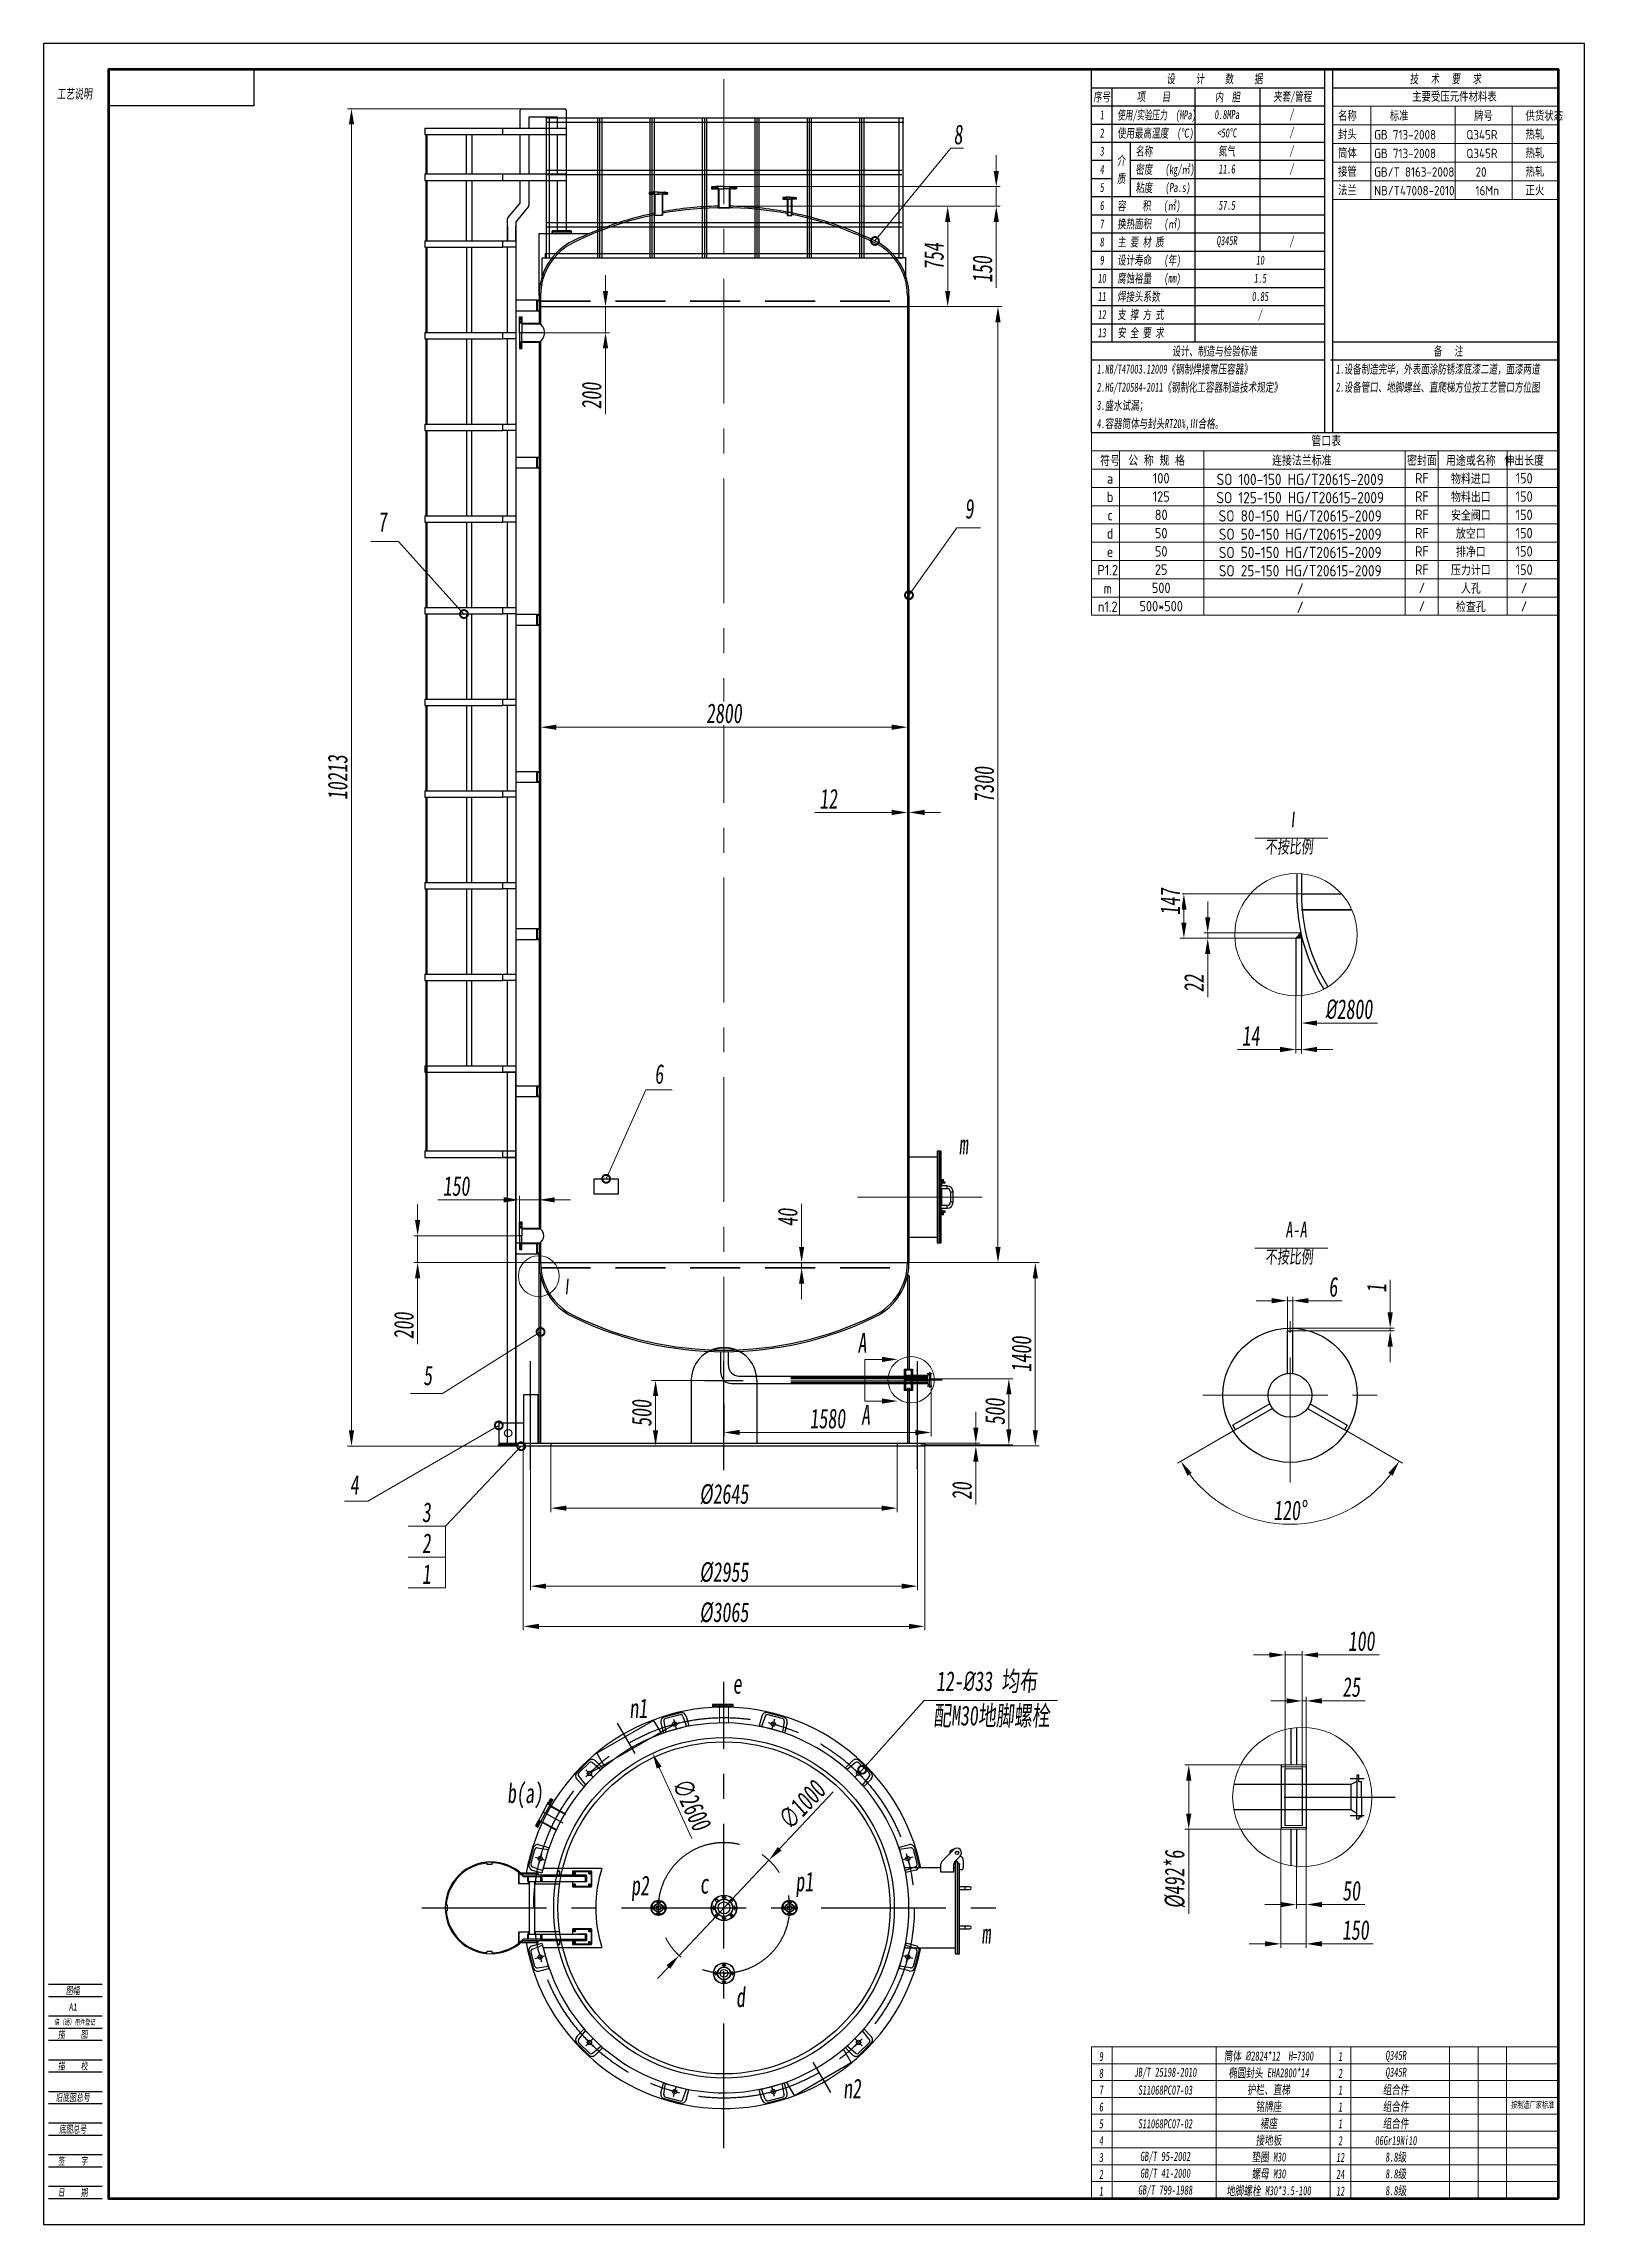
# Model space of a CAD drawing. Header units: millimetres. Extents: x 192832 to 204593, y 6413 to 23065.
import ezdxf
from ezdxf.enums import TextEntityAlignment as Align

# ---------------------------------------------------------------- set-up
doc = ezdxf.new("R2010")
doc.units = ezdxf.units.MM
doc.header["$LTSCALE"] = 30
for name, pattern in [('CENTER', [50.8, 31.75, -6.35, 6.35, -6.35]), ('DASHED', [19.05, 12.7, -6.35]), ('DIVIDE2', [15.875, 6.35, -3.175, 0, -3.175, 0, -3.175])]:
    doc.linetypes.add(name, pattern=pattern)
doc.layers.get('0').update_dxf_attribs({"color": 8, "linetype": 'DIVIDE2', "lineweight": 20})
for name, color, linetype in [('1轮廓实线层', 7, 'Continuous'), ('3中心线层', 1, 'CENTER'), ('明细表', 144, 'Continuous')]:
    doc.layers.add(name, color=color, linetype=linetype)
for name, color, linetype, lineweight in [('4虚线层', 6, 'DASHED', 35), ('5剖面线层', 2, 'Continuous', 35), ('7标注层', 4, 'Continuous', 35), ('中心线', 1, 'CENTER', 15), ('内图框', 3, 'Continuous', 60), ('外图框', 1, 'Continuous', 30), ('实线', 7, 'Continuous', 30), ('文字', 125, 'Continuous', 20), ('标注', 3, 'Continuous', 15), ('细实线', 35, 'Continuous', 15)]:
    doc.layers.add(name, color=color, linetype=linetype, lineweight=lineweight)
doc.styles.add('FANGSONG', font='', dxfattribs={"width": 0.67, "oblique": 5})
doc.styles.add('HC_TEXTSTYLE', font='isocp', dxfattribs={"width": 0.667, "bigfont": 'hzfs'})
doc.styles.add('HGCAD', font='gbenor.shx', dxfattribs={"width": 0.75, "bigfont": 'gbcbig.shx'})
doc.styles.get('FANGSONG').set_extended_font_data('SimSun')
doc.dimstyles.new('25', dxfattribs={"dimtxt": 150, "dimasz": 120, "dimexe": 30, "dimexo": 3, "dimgap": 30, "dimtad": 1, "dimdec": 0, "dimdsep": 46, "dimtxsty": 'FANGSONG', "dimcen": 35, "dimclrd": 256, "dimclre": 256, "dimclrt": 256, "dimadec": 1, "dimazin": 2, "dimtfac": 1, "dimtdec": 0, "dimtmove": 0, "dimatfit": 3, "dimldrblk": 'DOTSMALL', "dimfxl": 0, "dimlwd": 9, "dimlwe": 9, "dimarcsym": 0})
pattern_1 = [(315, (196463.51, 20857.3065), (2.32754, 2.32754), [])]
pattern_2 = [(45, (196463.51, 20857.3065), (-2.32754, 2.32754), [])]
pattern_3 = [(45, (198025.51, 22231.6537), (-2.327536, 2.327536), [])]
pattern_4 = [(135, (198025.51, 22231.6537), (-2.327536, -2.327536), [])]
pattern_5 = [(45, (198525.51, 21397.3837), (-2.327536, 2.327536), [])]
pattern_6 = [(135, (198525.51, 21397.3837), (-2.327536, -2.327536), [])]
pattern_7 = [(45, (197525.51, 21472.7905), (-2.327536, 2.327536), [])]
pattern_8 = [(135, (197525.51, 21472.7905), (-2.327536, -2.327536), [])]
pattern_9 = [(315, (196463.51, 13961.922), (2.32754, 2.32754), [])]
pattern_10 = [(45, (196463.51, 13961.922), (-2.32754, 2.32754), [])]
pattern_11 = [(286.0415, (196643.9782, 9561.0418), (3.16346, 0.90959), [])]
pattern_12 = [(16.0415, (196643.9782, 9561.0418), (-0.90959, 3.16346), [])]

msp = doc.modelspace()

# ---------------------------------------------------------------- texts
at = {"style": 'HC_TEXTSTYLE'}
for p in [(197525.5, 21931.1), (198025.5, 21973.3), (198525.5, 21892.2)]:
    msp.add_text('HC_SUPERPART', height=0.001, dxfattribs=at).set_placement(p)
for rotation, p in [(270, (196463.5, 20857.3)), (270, (196463.5, 13961.9)), (241.04154, (196644, 9561))]:
    msp.add_text('HC_SUPERPART', height=0.001, rotation=rotation, dxfattribs=at).set_placement(p)
at = {"layer": '文字', "lineweight": 25, "style": 'HGCAD'}
for s, height, p in [(' 主要受压元件材料表', 71.74, (203239.6, 22621.3)), ('名称', 71.74, (202712.7, 22475.1)), ('标准', 71.74, (203107.9, 22475.1)), ('牌号', 71.74, (203751.1, 22475.1)), ('供货状态', 71.74, (204143.8, 22475.1)), ('封头', 71.74, (202712.7, 22332.9)), ('GB 713-2008', 71.743, (202988.6, 22332.9)), ('Q345R', 71.74, (203692.3, 22332.9)), ('热轧', 71.74, (204143.8, 22332.9)), ('筒体', 71.74, (202712.7, 22190.7)), ('GB 713-2008', 71.743, (202988.6, 22190.7)), ('Q345R', 71.74, (203692.3, 22190.7)), ('热轧', 71.74, (204143.8, 22190.7)), ('接管', 71.74, (202712.7, 22048.5)), ('法兰', 71.74, (202712.7, 21906.3)), ('GB/T 8163-2008', 71.743, (202988.6, 22048.5)), ('20', 71.74, (203762.7, 22048.5)), ('热轧', 71.74, (204143.8, 22048.5)), ('正火', 71.74, (204143.8, 21906.3)), ('NB/T47008-2010', 71.743, (202988.6, 21906.3)), ('16Mn', 71.74, (203762.7, 21906.3)), ('管口表', 79.74, (202509.3, 19990.6))]:
    msp.add_text(s, height=height, dxfattribs=at).set_placement(p)
for s, height, p in [('符号', 79.74, (200972.5, 19883)), ('公 称 规 格', 79.74, (201327.7, 19885.4)), ('连接法兰标准', 79.74, (202436.4, 19885.4)), ('密封面', 79.74, (203353.1, 19885.4)), ('用途或名称', 79.74, (203726.4, 19885.4)), ('伸出长度', 79.74, (204133.3, 19885.4)), ('a', 79.7, (200972.5, 19743.4)), ('100', 79.74, (201362.9, 19745.9)), ('SO 100-150 HG/T20615-2009', 86.114, (202424.1, 19737.5)), ('RF', 79.74, (203353.1, 19745.9)), ('物料进口', 79.74, (203726.4, 19745.9)), ('物料出口', 79.74, (203726.4, 19606.3)), ('150', 79.74, (204133.3, 19745.9)), ('b', 79.7, (200972.5, 19603.9)), ('125', 79.74, (201362.9, 19606.3)), ('80', 79.74, (201362.9, 19466.8)), ('SO 125-150 HG/T20615-2009', 86.114, (202424.1, 19598)), ('SO 80-150 HG/T20615-2009', 86.114, (202424.1, 19458.4)), ('RF', 79.74, (203353.1, 19606.3)), ('RF', 79.74, (203353.1, 19466.8)), ('安全阀口', 79.74, (203726.4, 19466.8)), ('150', 79.74, (204133.3, 19606.3)), ('150', 79.74, (204133.3, 19466.8)), ('d', 79.7, (200972.5, 19324.8)), ('c', 79.7, (200972.5, 19464.3)), ('50', 79.74, (201362.9, 19327.3)), ('SO 50-150 HG/T20615-2009', 86.114, (202424.1, 19318.9)), ('RF', 79.74, (203353.1, 19327.3)), ('放空口', 79.74, (203726.4, 19327.3)), ('150', 79.74, (204133.3, 19327.3)), ('e', 79.7, (200972.5, 19185.3)), ('50', 79.74, (201362.9, 19187.7)), ('SO 50-150 HG/T20615-2009', 86.114, (202424.1, 19179.4)), ('RF', 79.74, (203353.1, 19187.7)), ('排净口', 79.74, (203726.4, 19187.7)), ('150', 79.74, (204133.3, 19187.7)), ('P1.2', 79.74, (200955, 19044.5)), ('25', 79.74, (201362.9, 19048.2)), ('SO 25-150 HG/T20615-2009', 86.114, (202424.1, 19039.8)), ('RF', 79.74, (203353.1, 19048.2)), ('压力计口', 79.74, (203726.4, 19048.2)), ('150', 79.74, (204133.3, 19048.2)), ('m', 79.7, (200955, 18904.9)), ('500', 79.74, (201362.9, 18908.6)), ('/', 86.1, (202424.1, 18900.3)), ('/', 79.7, (203353.1, 18908.6)), ('人孔', 79.74, (203726.4, 18908.6)), ('/', 79.7, (204133.3, 18908.6)), ('n1.2', 79.74, (200955, 18765.4)), ('500*500', 79.74, (201362.9, 18769.1)), ('/', 86.1, (202424.1, 18760.7)), ('/', 79.7, (203353.1, 18769.1)), ('检查孔', 79.74, (203726.4, 18769.1)), ('/', 79.7, (204133.3, 18769.1))]:
    msp.add_text(s, height=height, dxfattribs=at).set_placement(p, align=Align.MIDDLE)
at = {"layer": '标注', "color": 6, "lineweight": 20, "ltscale": 3, "attachment_point": 1, "style": 'FANGSONG'}
for s, insert, char_height in [('Ⅰ', (202311.6, 17200.1), 120), ('不按比例', (202156.5, 16981.9), 100), ('A-A', (202311.5, 14069.1), 120), ('Ⅰ', (196769.6, 13633.9), 120)]:
    msp.add_mtext(s, dxfattribs=dict(at, insert=insert, char_height=char_height))

# ---------------------------------------------------------------- blocks, each defined once
blk = doc.blocks.new('rtyrg')
at = {"layer": '1轮廓实线层'}
for p, q in [((177895, 19616), (177895, 19754)), ((177905, 19764), (178235, 19764)), ((178180, 19699), (177960, 19699)), ((177960, 19699), (177960, 19616)), ((178180, 19616), (178180, 19699)), ((178245, 19754), (178245, 19616)), ((177168, 19616), (177168, 19566)), ((177168, 19616), (177763, 19616)), ((177168, 19566), (177763, 19566)), ((177175, 19566), (177175, 19266)), ((177185, 19266), (177185, 19566)), ((177486, 19266), (177486, 19566)), ((177526, 19566), (177526, 19266)), ((177763, 19566), (177763, 19616)), ((177763, 19616), (178245, 19616)), ((177763, 19566), (178245, 19566)), ((177895, 19266), (177895, 19566)), ((177960, 19566), (177960, 19266)), ((178180, 19266), (178180, 19566)), ((178245, 19616), (178245, 19566)), ((178245, 19566), (178245, 19266)), ((177168, 19266), (177168, 19216)), ((177168, 19266), (177763, 19266)), ((177168, 19216), (177763, 19216)), ((177175, 19216), (177175, 18756)), ((177185, 18756), (177185, 19216)), ((177486, 18756), (177486, 19216)), ((177526, 19216), (177526, 18756)), ((177763, 19216), (177763, 19266)), ((177763, 19266), (178245, 19266)), ((177763, 19216), (178245, 19216)), ((177895, 19044), (177895, 19216)), ((177960, 19216), (177960, 19024)), ((178180, 18834), (178180, 19216)), ((178245, 19266), (178245, 19216)), ((178245, 19216), (178245, 18834)), ((177800, 18930), (177895, 19044)), ((177958, 19017), (177863, 18904)), ((177798, 18866), (177798, 18924)), ((177798, 18866), (177798, 18756)), ((177798, 18866), (177798, 18866)), ((177798, 18756), (177798, 18865)), ((177862, 18866), (177863, 18866)), ((177862, 18756), (177862, 18866)), ((177863, 18866), (177863, 18904)), ((177863, 18755), (177863, 18865)), ((178140, 18830), (178142, 18830)), ((178140, 18814), (178140, 18830)), ((178142, 18832), (178142, 18830)), ((178283, 18832), (178142, 18832)), ((178142, 18814), (178142, 18830)), ((178142, 18830), (178283, 18830)), ((178180, 18834), (178245, 18834)), ((178283, 18830), (178283, 18832)), ((178283, 18830), (178285, 18830)), ((178283, 18830), (178283, 18814)), ((178285, 18830), (178285, 18814)), ((177168, 18756), (177168, 18706)), ((177168, 18756), (177763, 18756)), ((177168, 18706), (177763, 18706)), ((177175, 18706), (177175, 18056)), ((177185, 18056), (177185, 18706)), ((177486, 18706), (177486, 18056)), ((177526, 18056), (177526, 18706)), ((177763, 18706), (177763, 18756)), ((177763, 18756), (177862, 18756)), ((177862, 18706), (177763, 18706)), ((177798, 18056), (177798, 18706)), ((177798, 18056), (177798, 18706)), ((177862, 18756), (177862, 18706)), ((177862, 18706), (177862, 18056)), ((177863, 18706), (177863, 18755)), ((177863, 18055), (177863, 18706)), ((178140, 18814), (178142, 18814)), ((178283, 18814), (178142, 18814)), ((178142, 18814), (178142, 18812)), ((178283, 18812), (178142, 18812)), ((178283, 18812), (178283, 18814)), ((178283, 18814), (178285, 18814)), ((178021, 18301), (177863, 18301)), ((177863, 18221), (178021, 18221)), ((178023, 18298), (178020, 18298)), ((178020, 18298), (178020, 18224)), ((178020, 18224), (178023, 18224)), ((178023, 18298), (178026, 18298)), ((178023, 18298), (178023, 18224)), ((178026, 18224), (178023, 18224)), ((178026, 18301), (178026, 18298)), ((178040, 18301), (178026, 18301)), ((178026, 18298), (178040, 18298)), ((178026, 18224), (178026, 18298)), ((178026, 18224), (178026, 18221)), ((178040, 18224), (178026, 18224)), ((178026, 18221), (178040, 18221)), ((178040, 18298), (178040, 18301)), ((178040, 18298), (178043, 18298)), ((178040, 18298), (178040, 18224)), ((178043, 18224), (178040, 18224)), ((178040, 18221), (178040, 18224)), ((178043, 18298), (178043, 18224)), ((177168, 18056), (177168, 18006)), ((177168, 18056), (177763, 18056)), ((177168, 18006), (177763, 18006)), ((177175, 18006), (177175, 17356)), ((177185, 17356), (177185, 18006)), ((177486, 18006), (177486, 17356)), ((177526, 17356), (177526, 18006)), ((177763, 18006), (177763, 18056)), ((177763, 18056), (177862, 18056)), ((177862, 18006), (177763, 18006)), ((177798, 17356), (177798, 18006)), ((177798, 17356), (177798, 18006)), ((177862, 18056), (177862, 18006)), ((177862, 18006), (177862, 17356)), ((177863, 18006), (177863, 18055)), ((177863, 17355), (177863, 18006)), ((177168, 17356), (177168, 17306)), ((177168, 17356), (177763, 17356)), ((177763, 17306), (177763, 17356)), ((177763, 17356), (177862, 17356)), ((177862, 17356), (177862, 17306)), ((177863, 17306), (177863, 17355)), ((177168, 17306), (177763, 17306)), ((177175, 17306), (177175, 16656)), ((177185, 16656), (177185, 17306)), ((177486, 17306), (177486, 16656)), ((177526, 16656), (177526, 17306)), ((177862, 17306), (177763, 17306)), ((177798, 16656), (177798, 17306)), ((177798, 16656), (177798, 17306)), ((177862, 17306), (177862, 16656)), ((177863, 16655), (177863, 17306)), ((178021, 17101), (177863, 17101)), ((177863, 17021), (178021, 17021)), ((178023, 17098), (178020, 17098)), ((178020, 17098), (178020, 17024)), ((178020, 17024), (178023, 17024)), ((178023, 17098), (178026, 17098)), ((178023, 17098), (178023, 17024)), ((178026, 17024), (178023, 17024)), ((178026, 17101), (178026, 17098)), ((178040, 17101), (178026, 17101)), ((178026, 17098), (178040, 17098)), ((178026, 17024), (178026, 17098)), ((178026, 17024), (178026, 17021)), ((178040, 17024), (178026, 17024)), ((178026, 17021), (178040, 17021)), ((178040, 17098), (178040, 17101)), ((178040, 17098), (178043, 17098)), ((178040, 17098), (178040, 17024)), ((178043, 17024), (178040, 17024)), ((178040, 17021), (178040, 17024)), ((178043, 17098), (178043, 17024)), ((177168, 16656), (177168, 16606)), ((177168, 16656), (177763, 16656)), ((177763, 16606), (177763, 16656)), ((177763, 16656), (177862, 16656)), ((177862, 16656), (177862, 16606)), ((177863, 16606), (177863, 16655)), ((177168, 16606), (177763, 16606)), ((177175, 16606), (177175, 15956)), ((177185, 15956), (177185, 16606)), ((177486, 16606), (177486, 15956)), ((177526, 15956), (177526, 16606)), ((177862, 16606), (177763, 16606)), ((177798, 15956), (177798, 16606)), ((177798, 15956), (177798, 16606)), ((177862, 16606), (177862, 15956)), ((177863, 15955), (177863, 16606)), ((177168, 15956), (177168, 15906)), ((177168, 15956), (177763, 15956)), ((177168, 15906), (177763, 15906)), ((177175, 15906), (177175, 15256)), ((177185, 15256), (177185, 15906)), ((177486, 15906), (177486, 15256)), ((177526, 15256), (177526, 15906)), ((177763, 15906), (177763, 15956)), ((177763, 15956), (177862, 15956)), ((177862, 15906), (177763, 15906)), ((177798, 15256), (177798, 15906)), ((177798, 15256), (177798, 15906)), ((177862, 15956), (177862, 15906)), ((177862, 15906), (177862, 15256)), ((177863, 15906), (177863, 15955)), ((177863, 15255), (177863, 15906)), ((178021, 15901), (177863, 15901)), ((177863, 15821), (178021, 15821)), ((178023, 15898), (178020, 15898)), ((178020, 15898), (178020, 15824)), ((178020, 15824), (178023, 15824)), ((178023, 15898), (178026, 15898)), ((178023, 15898), (178023, 15824)), ((178026, 15824), (178023, 15824)), ((178026, 15901), (178026, 15898)), ((178040, 15901), (178026, 15901)), ((178026, 15824), (178026, 15898)), ((178026, 15898), (178040, 15898)), ((178040, 15824), (178026, 15824)), ((178026, 15824), (178026, 15821)), ((178026, 15821), (178040, 15821)), ((178040, 15898), (178040, 15901)), ((178040, 15898), (178043, 15898)), ((178040, 15898), (178040, 15824)), ((178043, 15824), (178040, 15824)), ((178040, 15821), (178040, 15824)), ((178043, 15898), (178043, 15824)), ((177168, 15256), (177168, 15206)), ((177168, 15256), (177763, 15256)), ((177168, 15206), (177763, 15206)), ((177175, 15206), (177175, 14556)), ((177185, 14556), (177185, 15206)), ((177486, 15206), (177486, 14556)), ((177526, 14556), (177526, 15206)), ((177763, 15206), (177763, 15256)), ((177763, 15256), (177862, 15256)), ((177862, 15206), (177763, 15206)), ((177798, 14556), (177798, 15206)), ((177798, 14556), (177798, 15206)), ((177862, 15256), (177862, 15206)), ((177862, 15206), (177862, 14556)), ((177863, 15206), (177863, 15255)), ((177863, 14555), (177863, 15206)), ((178021, 14701), (177863, 14701)), ((178023, 14698), (178020, 14698)), ((178020, 14698), (178020, 14624)), ((178023, 14698), (178023, 14624)), ((178023, 14698), (178026, 14698)), ((178026, 14701), (178026, 14698)), ((178040, 14701), (178026, 14701)), ((178026, 14624), (178026, 14698)), ((178026, 14698), (178040, 14698)), ((178040, 14698), (178040, 14701)), ((178040, 14698), (178043, 14698)), ((178040, 14698), (178040, 14624)), ((178043, 14698), (178043, 14624)), ((177168, 14556), (177168, 14506)), ((177168, 14556), (177763, 14556)), ((177168, 14506), (177763, 14506)), ((177175, 14506), (177175, 13856)), ((177185, 13856), (177185, 14506)), ((177486, 14506), (177486, 13856)), ((177526, 13856), (177526, 14506)), ((177763, 14506), (177763, 14556)), ((177763, 14556), (177862, 14556)), ((177862, 14506), (177763, 14506)), ((177798, 13856), (177798, 14506)), ((177798, 13856), (177798, 14506)), ((177862, 14556), (177862, 14506)), ((177862, 14506), (177862, 13856)), ((177863, 14621), (178021, 14621)), ((177863, 14506), (177863, 14555)), ((177863, 13855), (177863, 14506)), ((178020, 14624), (178023, 14624)), ((178026, 14624), (178023, 14624)), ((178026, 14624), (178026, 14621)), ((178040, 14624), (178026, 14624)), ((178026, 14621), (178040, 14621)), ((178043, 14624), (178040, 14624)), ((178040, 14621), (178040, 14624)), ((177168, 13856), (177168, 13806)), ((177168, 13856), (177763, 13856)), ((177763, 13806), (177763, 13856)), ((177763, 13856), (177862, 13856)), ((177862, 13856), (177862, 13806)), ((177863, 13806), (177863, 13855)), ((177168, 13806), (177763, 13806)), ((177175, 13806), (177175, 13156)), ((177185, 13156), (177185, 13806)), ((177486, 13806), (177486, 13156)), ((177526, 13156), (177526, 13806)), ((177862, 13806), (177763, 13806)), ((177798, 13156), (177798, 13806)), ((177798, 13156), (177798, 13806)), ((177862, 13806), (177862, 13156)), ((177863, 13155), (177863, 13806)), ((178021, 13501), (177863, 13501)), ((178023, 13498), (178020, 13498)), ((178020, 13498), (178020, 13424)), ((178023, 13498), (178026, 13498)), ((178023, 13498), (178023, 13424)), ((178026, 13501), (178026, 13498)), ((178040, 13501), (178026, 13501)), ((178026, 13498), (178040, 13498)), ((178026, 13424), (178026, 13498)), ((178040, 13498), (178040, 13501)), ((178040, 13498), (178043, 13498)), ((178040, 13498), (178040, 13424)), ((178043, 13498), (178043, 13424)), ((177863, 13421), (178021, 13421)), ((178020, 13424), (178023, 13424)), ((178026, 13424), (178023, 13424)), ((178026, 13424), (178026, 13421)), ((178040, 13424), (178026, 13424)), ((178026, 13421), (178040, 13421)), ((178040, 13421), (178040, 13424)), ((178043, 13424), (178040, 13424)), ((177168, 13156), (177168, 13106)), ((177168, 13156), (177763, 13156)), ((177763, 13106), (177763, 13156)), ((177763, 13156), (177862, 13156)), ((177862, 13156), (177862, 13106)), ((177863, 13106), (177863, 13155)), ((177168, 13106), (177763, 13106)), ((177175, 13106), (177175, 12456)), ((177185, 12456), (177185, 13106)), ((177486, 13106), (177486, 12456)), ((177526, 12456), (177526, 13106)), ((177862, 13106), (177763, 13106)), ((177798, 12456), (177798, 13106)), ((177798, 12456), (177798, 13106)), ((177862, 13106), (177862, 12456)), ((177863, 12455), (177863, 13106)), ((177168, 12456), (177168, 12406)), ((177168, 12456), (177763, 12456)), ((177168, 12406), (177763, 12406)), ((177175, 12456), (177175, 11806)), ((177185, 11806), (177185, 12456)), ((177763, 12406), (177763, 12456)), ((177763, 12456), (177862, 12456)), ((177862, 12406), (177763, 12406)), ((177763, 12406), (177862, 12406)), ((177798, 12406), (177798, 12405)), ((177862, 12405), (177798, 12405)), ((177798, 12405), (177798, 12405)), ((177798, 9554), (177798, 12405)), ((177798, 9554), (177798, 12405)), ((177862, 12456), (177862, 12406)), ((177862, 12406), (177862, 12406)), ((177862, 12406), (177863, 12406)), ((177862, 12406), (177862, 12405)), ((177862, 12405), (177863, 12405)), ((177862, 9554), (177862, 12405)), ((177863, 12406), (177863, 12455)), ((177863, 9554), (177863, 12405)), ((178021, 12301), (177863, 12301)), ((177863, 12221), (178021, 12221)), ((178023, 12298), (178020, 12298)), ((178020, 12298), (178020, 12224)), ((178020, 12224), (178023, 12224)), ((178023, 12298), (178026, 12298)), ((178023, 12298), (178023, 12224)), ((178026, 12224), (178023, 12224)), ((178026, 12301), (178026, 12298)), ((178040, 12301), (178026, 12301)), ((178026, 12224), (178026, 12298)), ((178026, 12298), (178040, 12298)), ((178026, 12224), (178026, 12221)), ((178040, 12224), (178026, 12224)), ((178026, 12221), (178040, 12221)), ((178040, 12298), (178040, 12301)), ((178040, 12298), (178040, 12224)), ((178040, 12298), (178043, 12298)), ((178043, 12224), (178040, 12224)), ((178040, 12221), (178040, 12224)), ((178043, 12298), (178043, 12224)), ((177168, 11806), (177168, 11756)), ((177168, 11806), (177763, 11806)), ((177168, 11756), (177763, 11756)), ((177763, 11756), (177763, 11806)), ((177763, 11806), (177862, 11806)), ((177862, 11756), (177763, 11756)), ((177763, 11756), (177862, 11756)), ((177798, 11756), (177798, 11755)), ((177862, 11755), (177798, 11755)), ((177798, 11755), (177798, 11755)), ((177862, 11806), (177862, 11756)), ((177862, 11756), (177862, 11756)), ((177862, 11756), (177863, 11756)), ((177862, 11756), (177862, 11755)), ((177862, 11755), (177863, 11755)), ((177863, 11756), (177863, 11805)), ((177863, 11021), (177863, 11101)), ((177863, 11101), (177863, 11101)), ((178021, 11101), (177863, 11101)), ((177863, 11021), (177863, 11021)), ((177863, 11021), (178021, 11021)), ((178023, 11098), (178020, 11098)), ((178020, 11098), (178020, 11024)), ((178020, 11024), (178023, 11024)), ((178023, 11098), (178026, 11098)), ((178023, 11098), (178023, 11024)), ((178026, 11024), (178023, 11024)), ((178026, 11101), (178026, 11098)), ((178040, 11101), (178026, 11101)), ((178026, 11024), (178026, 11098)), ((178026, 11098), (178040, 11098)), ((178026, 11024), (178026, 11021)), ((178040, 11024), (178026, 11024)), ((178026, 11021), (178040, 11021)), ((178040, 11098), (178040, 11101)), ((178040, 11098), (178043, 11098)), ((178040, 11098), (178040, 11024)), ((178043, 11024), (178040, 11024)), ((178040, 11021), (178040, 11024)), ((178043, 11098), (178043, 11024)), ((177728, 9556), (177728, 9562)), ((177728, 9562), (177730, 9562)), ((177728, 9556), (177730, 9556)), ((177730, 9564), (177876, 9564)), ((177730, 9564), (177730, 9562)), ((177730, 9562), (177876, 9562)), ((177730, 9562), (177730, 9556)), ((177730, 9556), (177876, 9556)), ((177730, 9556), (177730, 9554)), ((177730, 9554), (177876, 9554)), ((177798, 9564), (177862, 9564)), ((177798, 9564), (177798, 9564)), ((177798, 9564), (177798, 9564)), ((177862, 9564), (177862, 9564)), ((177862, 9564), (177863, 9564)), ((177876, 9562), (177876, 9564)), ((177876, 9556), (177876, 9562)), ((177876, 9562), (177878, 9562)), ((177876, 9556), (177878, 9556)), ((177876, 9554), (177876, 9556)), ((177878, 9562), (177878, 9556))]:
    blk.add_line(p, q, dxfattribs=at)
for centre, radius, start, end in [((177905, 19754), 10, 90, 180), ((178235, 19754), 10, 0, 90), ((177950, 19024), 10, 320, 0), ((177808, 18924), 10, 140, 180), ((177798, 18865), 0.5, 90, 180), ((177862, 18865), 0.5, 0, 90), ((178142, 18830), 2, 90, 180), ((178178, 18834), 2, 270, 0), ((178247, 18834), 2, 180, 270), ((178283, 18830), 2, 0, 90), ((177862, 18755), 0.5, 0, 90), ((177862, 18706), 0.5, 270, 0), ((178142, 18814), 2, 180, 270), ((178283, 18814), 2, 270, 0), ((178026, 18298), 3, 90, 180), ((178026, 18224), 3, 180, 270), ((178040, 18298), 3, 0, 90), ((178040, 18224), 3, 270, 0), ((177862, 18055), 0.5, 0, 90), ((177862, 18006), 0.5, 270, 0), ((177862, 17355), 0.5, 0, 90), ((177862, 17306), 0.5, 270, 0), ((178026, 17098), 3, 90, 180), ((178026, 17024), 3, 180, 270), ((178040, 17098), 3, 0, 90), ((178040, 17024), 3, 270, 0), ((177862, 16655), 0.5, 0, 90), ((177862, 16606), 0.5, 270, 0), ((177862, 15955), 0.5, 0, 90), ((177862, 15906), 0.5, 270, 0), ((178026, 15898), 3, 90, 180), ((178026, 15824), 3, 180, 270), ((178040, 15898), 3, 0, 90), ((178040, 15824), 3, 270, 0), ((177862, 15255), 0.5, 0, 90), ((177862, 15206), 0.5, 270, 0), ((178026, 14698), 3, 90, 180), ((178040, 14698), 3, 0, 90), ((177862, 14555), 0.5, 0, 90), ((177862, 14506), 0.5, 270, 0), ((178026, 14624), 3, 180, 270), ((178040, 14624), 3, 270, 0), ((177862, 13855), 0.5, 0, 90), ((177862, 13806), 0.5, 270, 0), ((178026, 13498), 3, 90, 180), ((178040, 13498), 3, 0, 90), ((178026, 13424), 3, 180, 270), ((178040, 13424), 3, 270, 0), ((177862, 13155), 0.5, 0, 90), ((177862, 13106), 0.5, 270, 0), ((177862, 12455), 0.5, 0, 90), ((177862, 12406), 0.5, 270, 0), ((178026, 12298), 3, 90, 180), ((178026, 12224), 3, 180, 270), ((178040, 12298), 3, 0, 90), ((178040, 12224), 3, 270, 0), ((177862, 11805), 0.5, 0, 90), ((177862, 11756), 0.5, 270, 0), ((178026, 11098), 3, 90, 180), ((178026, 11024), 3, 180, 270), ((178040, 11098), 3, 0, 90), ((178040, 11024), 3, 270, 0), ((177730, 9562), 2, 90, 180), ((177730, 9556), 2, 180, 270), ((177797, 9564), 0.5, 270, 0), ((177863, 9564), 0.5, 180, 270), ((177876, 9562), 2, 0, 90), ((177876, 9556), 2, 270, 0)]:
    blk.add_arc(centre, radius, start, end, dxfattribs=at)
for points in [[(178021, 18301), (178020, 18300), (178020, 18299), (178020, 18298)], [(178020, 18224), (178020, 18223), (178020, 18222), (178021, 18221)], [(178021, 17101), (178020, 17100), (178020, 17099), (178020, 17098)], [(178020, 17024), (178020, 17023), (178020, 17022), (178021, 17021)], [(178021, 15901), (178020, 15900), (178020, 15899), (178020, 15898)], [(178020, 15824), (178020, 15823), (178020, 15822), (178021, 15821)], [(178021, 14701), (178020, 14700), (178020, 14699), (178020, 14698)], [(178020, 14624), (178020, 14623), (178020, 14622), (178021, 14621)], [(178021, 13501), (178020, 13500), (178020, 13499), (178020, 13498)], [(178020, 13424), (178020, 13423), (178020, 13422), (178021, 13421)], [(177863, 12405), (177863, 12406), (177863, 12406), (177863, 12406)], [(178021, 12301), (178020, 12300), (178020, 12299), (178020, 12298)], [(178020, 12224), (178020, 12223), (178020, 12222), (178021, 12221)], [(177863, 11755), (177863, 11756), (177863, 11756), (177863, 11756)], [(178021, 11101), (178020, 11100), (178020, 11099), (178020, 11098)]]:
    blk.add_open_spline(points, degree=3, dxfattribs=at)
for points, knots in [([(178021, 18301), (178021, 18301), (178021, 18301), (178021, 18301), (178021, 18301), (178021, 18301), (178022, 18301), (178022, 18301), (178022, 18301), (178022, 18301), (178023, 18301), (178023, 18301), (178024, 18301), (178024, 18301), (178025, 18301), (178025, 18301), (178026, 18301), (178026, 18301)], [0, 0, 0, 0, 0.0322061, 0.0642339, 0.0960715, 0.127707, 0.1591295, 0.1903285, 0.2212946, 0.2520195, 0.2824963, 0.4120878, 0.5425164, 0.6561186, 0.778473, 0.8901709, 1, 1, 1, 1]), ([(178026, 18221), (178026, 18221), (178025, 18221), (178025, 18221), (178024, 18221), (178024, 18221), (178023, 18221), (178023, 18221), (178022, 18221), (178022, 18221), (178021, 18221), (178021, 18221), (178021, 18221), (178021, 18221)], [0, 0, 0, 0, 0.1098343, 0.2215375, 0.3438913, 0.4575052, 0.5879329, 0.7175376, 0.7725685, 0.8283846, 0.8849365, 0.9421641, 1, 1, 1, 1]), ([(178021, 17101), (178021, 17101), (178021, 17101), (178021, 17101), (178021, 17101), (178021, 17101), (178022, 17101), (178022, 17101), (178022, 17101), (178022, 17101), (178023, 17101), (178023, 17101), (178024, 17101), (178024, 17101), (178025, 17101), (178025, 17101), (178026, 17101), (178026, 17101)], [0, 0, 0, 0, 0.032206, 0.064234, 0.096071, 0.127707, 0.15913, 0.190328, 0.221295, 0.252019, 0.282496, 0.412088, 0.542516, 0.656119, 0.778473, 0.890171, 1, 1, 1, 1]), ([(178026, 17021), (178026, 17021), (178025, 17021), (178025, 17021), (178024, 17021), (178024, 17021), (178023, 17021), (178023, 17021), (178022, 17021), (178022, 17021), (178021, 17021), (178021, 17021), (178021, 17021), (178021, 17021)], [0, 0, 0, 0, 0.109834, 0.221538, 0.343891, 0.457505, 0.587933, 0.717538, 0.772568, 0.828385, 0.884937, 0.942164, 1, 1, 1, 1]), ([(178021, 15901), (178021, 15901), (178021, 15901), (178021, 15901), (178021, 15901), (178021, 15901), (178022, 15901), (178022, 15901), (178022, 15901), (178022, 15901), (178023, 15901), (178023, 15901), (178024, 15901), (178024, 15901), (178025, 15901), (178025, 15901), (178026, 15901), (178026, 15901)], [0, 0, 0, 0, 0.032206, 0.064234, 0.096071, 0.127707, 0.15913, 0.190329, 0.221295, 0.252019, 0.282496, 0.412088, 0.542516, 0.656119, 0.778473, 0.890171, 1, 1, 1, 1]), ([(178026, 15821), (178026, 15821), (178025, 15821), (178025, 15821), (178024, 15821), (178024, 15821), (178023, 15821), (178023, 15821), (178022, 15821), (178022, 15821), (178021, 15821), (178021, 15821), (178021, 15821), (178021, 15821)], [0, 0, 0, 0, 0.109834, 0.221538, 0.343891, 0.457505, 0.587933, 0.717538, 0.772568, 0.828385, 0.884937, 0.942164, 1, 1, 1, 1]), ([(178021, 14701), (178021, 14701), (178021, 14701), (178021, 14701), (178021, 14701), (178021, 14701), (178022, 14701), (178022, 14701), (178022, 14701), (178022, 14701), (178023, 14701), (178023, 14701), (178024, 14701), (178024, 14701), (178025, 14701), (178025, 14701), (178026, 14701), (178026, 14701)], [0, 0, 0, 0, 0.032206, 0.064234, 0.096071, 0.127707, 0.15913, 0.190329, 0.221295, 0.252019, 0.282496, 0.412088, 0.542516, 0.656119, 0.778473, 0.890171, 1, 1, 1, 1]), ([(178026, 14621), (178026, 14621), (178025, 14621), (178025, 14621), (178024, 14621), (178024, 14621), (178023, 14621), (178023, 14621), (178022, 14621), (178022, 14621), (178021, 14621), (178021, 14621), (178021, 14621), (178021, 14621)], [0, 0, 0, 0, 0.109834, 0.221538, 0.343891, 0.457505, 0.587933, 0.717538, 0.772568, 0.828385, 0.884937, 0.942164, 1, 1, 1, 1]), ([(178021, 13501), (178021, 13501), (178021, 13501), (178021, 13501), (178021, 13501), (178021, 13501), (178022, 13501), (178022, 13501), (178022, 13501), (178022, 13501), (178023, 13501), (178023, 13501), (178024, 13501), (178024, 13501), (178025, 13501), (178025, 13501), (178026, 13501), (178026, 13501)], [0, 0, 0, 0, 0.032206, 0.064234, 0.096071, 0.127707, 0.15913, 0.190329, 0.221295, 0.252019, 0.282496, 0.412088, 0.542516, 0.656119, 0.778473, 0.890171, 1, 1, 1, 1]), ([(178026, 13421), (178026, 13421), (178025, 13421), (178025, 13421), (178024, 13421), (178024, 13421), (178023, 13421), (178023, 13421), (178022, 13421), (178022, 13421), (178021, 13421), (178021, 13421), (178021, 13421), (178021, 13421)], [0, 0, 0, 0, 0.109834, 0.221538, 0.343891, 0.457505, 0.587933, 0.717538, 0.772568, 0.828385, 0.884937, 0.942164, 1, 1, 1, 1]), ([(177763, 12406), (177763, 12406), (177763, 12406), (177763, 12406), (177763, 12406), (177763, 12406), (177763, 12406), (177763, 12406)], [0, 0, 0, 0, 0.25, 0.25, 0.5, 0.5, 1, 1, 1, 1]), ([(177798, 12405), (177798, 12405), (177798, 12405), (177798, 12405), (177798, 12405), (177798, 12405), (177798, 12405), (177798, 12406), (177798, 12406), (177798, 12406)], [0, 0, 0, 0, 0.1311763, 0.225308, 0.4657261, 0.5991569, 0.7294623, 0.8600787, 1, 1, 1, 1]), ([(178021, 12301), (178021, 12301), (178021, 12301), (178021, 12301), (178021, 12301), (178021, 12301), (178022, 12301), (178022, 12301), (178022, 12301), (178022, 12301), (178023, 12301), (178023, 12301), (178024, 12301), (178024, 12301), (178025, 12301), (178025, 12301), (178026, 12301), (178026, 12301)], [0, 0, 0, 0, 0.032206, 0.064234, 0.096071, 0.127707, 0.15913, 0.190329, 0.221295, 0.252019, 0.282496, 0.412088, 0.542516, 0.656119, 0.778473, 0.890171, 1, 1, 1, 1]), ([(178026, 12221), (178026, 12221), (178025, 12221), (178025, 12221), (178024, 12221), (178024, 12221), (178023, 12221), (178023, 12221), (178022, 12221), (178022, 12221), (178021, 12221), (178021, 12221), (178021, 12221), (178021, 12221)], [0, 0, 0, 0, 0.109834, 0.221538, 0.343891, 0.457505, 0.587933, 0.717538, 0.772568, 0.828385, 0.884937, 0.942164, 1, 1, 1, 1]), ([(177763, 11756), (177763, 11756), (177763, 11756), (177763, 11756), (177763, 11756), (177763, 11756), (177763, 11756), (177763, 11756)], [0, 0, 0, 0, 0.25, 0.25, 0.5, 0.5, 1, 1, 1, 1]), ([(177798, 11755), (177798, 11755), (177798, 11755), (177798, 11755), (177798, 11755), (177798, 11755), (177798, 11755), (177798, 11756), (177798, 11756), (177798, 11756)], [0, 0, 0, 0, 0.1311763, 0.225308, 0.4657261, 0.5991569, 0.7294623, 0.8600787, 1, 1, 1, 1]), ([(178020, 11024), (178020, 11024), (178020, 11024), (178020, 11024), (178020, 11024), (178020, 11023), (178020, 11023), (178020, 11023), (178020, 11023), (178020, 11022), (178020, 11022), (178021, 11022), (178021, 11022), (178021, 11021)], [0, 0, 0, 0, 0.071662, 0.143081, 0.214356, 0.285588, 0.356877, 0.428324, 0.500029, 0.625259, 0.749971, 0.874705, 1, 1, 1, 1]), ([(178021, 11101), (178021, 11101), (178021, 11101), (178021, 11101), (178021, 11101), (178021, 11101), (178022, 11101), (178022, 11101), (178022, 11101), (178022, 11101), (178023, 11101), (178023, 11101), (178024, 11101), (178024, 11101), (178025, 11101), (178025, 11101), (178026, 11101), (178026, 11101)], [0, 0, 0, 0, 0.032206, 0.064234, 0.096071, 0.127707, 0.15913, 0.190329, 0.221295, 0.252019, 0.282496, 0.412088, 0.542516, 0.656119, 0.778473, 0.890171, 1, 1, 1, 1]), ([(178026, 11021), (178026, 11021), (178025, 11021), (178025, 11021), (178024, 11021), (178024, 11021), (178023, 11021), (178023, 11021), (178022, 11021), (178022, 11021), (178021, 11021), (178021, 11021), (178021, 11021), (178021, 11021)], [0, 0, 0, 0, 0.109834, 0.221538, 0.343891, 0.457505, 0.587933, 0.717538, 0.772568, 0.828385, 0.884937, 0.942164, 1, 1, 1, 1])]:
    blk.add_open_spline(points, degree=3, knots=knots, dxfattribs=at)
blk = doc.blocks.new('edfef34r')
at = {"layer": '实线'}
for p, q in [((186901, 19387), (189633, 19387)), ((186901, 19387), (186901, 18318)), ((186901, 19355), (189633, 19355)), ((186926, 19387), (186926, 18318)), ((187294, 19387), (187294, 18318)), ((187310, 19387), (187310, 18318)), ((187310, 19387), (187310, 18318)), ((187326, 19387), (187326, 18318)), ((187694, 19387), (187694, 18318)), ((187710, 19387), (187710, 18318)), ((187710, 19387), (187710, 18318)), ((187726, 19387), (187726, 18318)), ((188094, 19387), (188094, 18318)), ((188110, 19387), (188110, 18318)), ((188110, 19387), (188110, 18318)), ((188126, 19387), (188126, 18318)), ((188494, 19387), (188494, 18318)), ((188510, 19387), (188510, 18318)), ((188510, 19387), (188510, 18318)), ((188526, 19387), (188526, 18318)), ((188894, 19387), (188894, 18318)), ((188910, 19387), (188910, 18318)), ((188910, 19387), (188910, 18318)), ((188926, 19387), (188926, 18318)), ((189294, 19387), (189294, 18318)), ((189310, 19387), (189310, 18318)), ((189310, 19387), (189310, 18318)), ((189326, 19387), (189326, 18318)), ((189594, 19387), (189594, 18318)), ((189626, 19387), (189626, 18318)), ((186901, 18987), (189617, 18987)), ((186901, 18955), (189617, 18955)), ((186901, 18587), (189617, 18587)), ((186901, 18555), (189617, 18555)), ((186894, 18350), (186894, 18318)), ((186894, 18350), (189626, 18350)), ((186894, 18318), (189626, 18318))]:
    blk.add_line(p, q, dxfattribs=at)
blk = doc.blocks.new('SW_CENTERMARKSYMBOL_14')
at = {"layer": '3中心线层', "color": 0}
for p, q in [((-5, 0), (-10, 0)), ((0, 0), (-2.5, 0)), ((0, 5), (0, 10)), ((0, 0), (0, 2.5)), ((0, 0), (0, -2.5)), ((0, 0), (2.5, 0)), ((5, 0), (10, 0)), ((0, -5), (0, -10))]:
    blk.add_line(p, q, dxfattribs=at)
blk = doc.blocks.new('SW_CENTERMARKSYMBOL_15')
at = {"layer": '3中心线层', "color": 0}
for p, q in [((-5, 0), (-10, 0)), ((0, 0), (-2.5, 0)), ((0, 5), (0, 10)), ((0, 0), (0, 2.5)), ((0, 0), (0, -2.5)), ((0, 0), (2.5, 0)), ((5, 0), (10, 0)), ((0, -5), (0, -10))]:
    blk.add_line(p, q, dxfattribs=at)
blk = doc.blocks.new('SW_CENTERMARKSYMBOL_16')
at = {"layer": '3中心线层', "color": 0}
for p, q in [((-5, 0), (-10, 0)), ((0, 0), (-2.5, 0)), ((0, 5), (0, 10)), ((0, 0), (0, 2.5)), ((0, 0), (0, -2.5)), ((0, 0), (2.5, 0)), ((5, 0), (10, 0)), ((0, -5), (0, -10))]:
    blk.add_line(p, q, dxfattribs=at)
blk = doc.blocks.new('SW_CENTERMARKSYMBOL_17')
at = {"layer": '3中心线层', "color": 0}
for p, q in [((-5, 0), (-10, 0)), ((0, 0), (-2.5, 0)), ((0, 5), (0, 10)), ((0, 0), (0, 2.5)), ((0, 0), (0, -2.5)), ((0, 0), (2.5, 0)), ((5, 0), (10, 0)), ((0, -5), (0, -10))]:
    blk.add_line(p, q, dxfattribs=at)
blk = doc.blocks.new('SW_CENTERMARKSYMBOL_18')
at = {"layer": '3中心线层', "color": 0}
for p, q in [((-5, 0), (-10, 0)), ((0, 0), (-2.5, 0)), ((0, 5), (0, 10)), ((0, 0), (0, 2.5)), ((0, 0), (0, -2.5)), ((0, 0), (2.5, 0)), ((5, 0), (10, 0)), ((0, -5), (0, -10))]:
    blk.add_line(p, q, dxfattribs=at)
blk = doc.blocks.new('SW_CENTERMARKSYMBOL_19')
at = {"layer": '3中心线层', "color": 0}
for p, q in [((-5, 0), (-10, 0)), ((0, 0), (-2.5, 0)), ((0, 5), (0, 10)), ((0, 0), (0, 2.5)), ((0, 0), (0, -2.5)), ((0, 0), (2.5, 0)), ((5, 0), (10, 0)), ((0, -5), (0, -10))]:
    blk.add_line(p, q, dxfattribs=at)
blk = doc.blocks.new('SW_CENTERMARKSYMBOL_20')
at = {"layer": '3中心线层', "color": 0}
for p, q in [((-5, 0), (-10, 0)), ((0, 0), (-2.5, 0)), ((0, 5), (0, 10)), ((0, 0), (0, 2.5)), ((0, 0), (0, -2.5)), ((0, 0), (2.5, 0)), ((5, 0), (10, 0)), ((0, -5), (0, -10))]:
    blk.add_line(p, q, dxfattribs=at)
blk = doc.blocks.new('SW_CENTERMARKSYMBOL_21')
at = {"layer": '3中心线层', "color": 0}
for p, q in [((-5, 0), (-10, 0)), ((0, 0), (-2.5, 0)), ((0, 5), (0, 10)), ((0, 0), (0, 2.5)), ((0, 0), (0, -2.5)), ((0, 0), (2.5, 0)), ((5, 0), (10, 0)), ((0, -5), (0, -10))]:
    blk.add_line(p, q, dxfattribs=at)
blk = doc.blocks.new('3r34r3')
at = {"layer": '1轮廓实线层'}
for p, q in [((178604, 4987), (178604, 4997)), ((178564, 4995), (178564, 4987)), ((178564, 4987), (178604, 4987)), ((178807, 4917), (178805, 4917)), ((178805, 4917), (178805, 4841)), ((178805, 4841), (178807, 4841)), ((178807, 4919), (178807, 4917)), ((178813, 4919), (178807, 4919)), ((178807, 4917), (178807, 4841)), ((178816, 4917), (178807, 4917)), ((178807, 4841), (178807, 4839)), ((178807, 4841), (178880, 4841)), ((178807, 4839), (178880, 4839)), ((178953, 4919), (178824, 4919)), ((178953, 4917), (178826, 4917)), ((179323, 4904), (178840, 4904)), ((178840, 4894), (178973, 4894)), ((178875, 4894), (178875, 4854)), ((178875, 4893), (178875, 4893)), ((178875, 4854), (178875, 4893)), ((178875, 4854), (178878, 4854)), ((178875, 4854), (178875, 4854)), ((178878, 4894), (178878, 4854)), ((178878, 4854), (178973, 4854)), ((178880, 4834), (178880, 4854)), ((178888, 4834), (178880, 4834)), ((178888, 4454), (178888, 4854)), ((178927, 4854), (178927, 4454)), ((179117, 4834), (178927, 4834)), ((178953, 4917), (178953, 4919)), ((178955, 4917), (178953, 4917)), ((178953, 4904), (178953, 4917)), ((178955, 4904), (178955, 4917)), ((178973, 4894), (178973, 4854)), ((178983, 4894), (178973, 4894)), ((178973, 4854), (178983, 4854)), ((178983, 4894), (178983, 4854)), ((179313, 4894), (178983, 4894)), ((178983, 4854), (179313, 4854)), ((179103, 4931), (179100, 4931)), ((179100, 4931), (179100, 4904)), ((179103, 4934), (179103, 4931)), ((179117, 4934), (179103, 4934)), ((179103, 4931), (179117, 4931)), ((179103, 4904), (179103, 4931)), ((179117, 4931), (179117, 4934)), ((179120, 4931), (179117, 4931)), ((179117, 4931), (179117, 4904)), ((179117, 4854), (179117, 4834)), ((179120, 4904), (179120, 4931)), ((179120, 4837), (179120, 4854)), ((179218, 4932), (179218, 4904)), ((179220, 4932), (179218, 4932)), ((179218, 4854), (179218, 4816)), ((179220, 4934), (179220, 4932)), ((179361, 4934), (179220, 4934)), ((179220, 4932), (179361, 4932)), ((179220, 4904), (179220, 4932)), ((179220, 4816), (179220, 4854)), ((179256, 4852), (179258, 4854)), ((179256, 4852), (179256, 4854)), ((179325, 4852), (179256, 4852)), ((179313, 4894), (179313, 4854)), ((179323, 4894), (179313, 4894)), ((179313, 4854), (179323, 4854)), ((179323, 4894), (179323, 4904)), ((179323, 4894), (179325, 4896)), ((179325, 4896), (179323, 4896)), ((179323, 4894), (179323, 4854)), ((179323, 4854), (179325, 4852)), ((179325, 4852), (179325, 4896)), ((179361, 4932), (179361, 4934)), ((179361, 4932), (179361, 4816)), ((179363, 4932), (179361, 4932)), ((179363, 4816), (179363, 4932)), ((178263, 4674), (178253, 4674)), ((178263, 4634), (178263, 4674)), ((179218, 4816), (179220, 4816)), ((179220, 4816), (179220, 4814)), ((179361, 4816), (179220, 4816)), ((179220, 4814), (179361, 4814)), ((179361, 4816), (179363, 4816)), ((179361, 4814), (179361, 4816)), ((178253, 4634), (178263, 4634)), ((178807, 4467), (178805, 4467)), ((178805, 4467), (178805, 4391)), ((178805, 4391), (178807, 4391)), ((178807, 4469), (178807, 4467)), ((178880, 4469), (178807, 4469)), ((178807, 4467), (178807, 4391)), ((178880, 4467), (178807, 4467)), ((178807, 4391), (178807, 4389)), ((178807, 4391), (178816, 4391)), ((178807, 4389), (178813, 4389)), ((178824, 4389), (178953, 4389)), ((178826, 4391), (178953, 4391)), ((178973, 4414), (178840, 4414)), ((178840, 4404), (179323, 4404)), ((178875, 4454), (178875, 4414)), ((178875, 4454), (178878, 4454)), ((178875, 4453), (178875, 4453)), ((178875, 4414), (178875, 4453)), ((178875, 4414), (178875, 4414)), ((178878, 4454), (178878, 4414)), ((178878, 4454), (178973, 4454)), ((178880, 4454), (178880, 4474)), ((178880, 4474), (178888, 4474)), ((178927, 4474), (179117, 4474)), ((178953, 4391), (178953, 4404)), ((178953, 4391), (178955, 4391)), ((178953, 4389), (178953, 4391)), ((178955, 4391), (178955, 4404)), ((178973, 4454), (178973, 4414)), ((178973, 4454), (178983, 4454)), ((178973, 4414), (178983, 4414)), ((178983, 4454), (178983, 4414)), ((178983, 4454), (179313, 4454)), ((178983, 4414), (179313, 4414)), ((179100, 4404), (179100, 4377)), ((179100, 4377), (179103, 4377)), ((179103, 4377), (179103, 4404)), ((179117, 4377), (179103, 4377)), ((179103, 4377), (179103, 4374)), ((179103, 4374), (179117, 4374)), ((179117, 4474), (179117, 4454)), ((179117, 4404), (179117, 4377)), ((179117, 4377), (179120, 4377)), ((179117, 4374), (179117, 4377)), ((179120, 4454), (179120, 4471)), ((179120, 4377), (179120, 4404)), ((179218, 4492), (179218, 4454)), ((179220, 4492), (179218, 4492)), ((179218, 4404), (179218, 4376)), ((179218, 4376), (179220, 4376)), ((179220, 4494), (179220, 4492)), ((179361, 4494), (179220, 4494)), ((179220, 4492), (179361, 4492)), ((179220, 4454), (179220, 4492)), ((179220, 4376), (179220, 4404)), ((179361, 4376), (179220, 4376)), ((179220, 4376), (179220, 4374)), ((179220, 4374), (179361, 4374)), ((179256, 4456), (179325, 4456)), ((179258, 4454), (179256, 4456)), ((179256, 4456), (179256, 4454)), ((179313, 4454), (179313, 4414)), ((179313, 4454), (179323, 4454)), ((179313, 4414), (179323, 4414)), ((179325, 4456), (179323, 4454)), ((179323, 4454), (179323, 4414)), ((179323, 4414), (179323, 4404)), ((179325, 4412), (179323, 4414)), ((179323, 4412), (179325, 4412)), ((179325, 4412), (179325, 4456)), ((179361, 4492), (179361, 4494)), ((179361, 4492), (179361, 4376)), ((179363, 4492), (179361, 4492)), ((179361, 4376), (179363, 4376)), ((179361, 4374), (179361, 4376)), ((179363, 4376), (179363, 4492)), ((178564, 4321), (178564, 4312)), ((178604, 4321), (178564, 4321)), ((178604, 4311), (178604, 4321))]:
    blk.add_line(p, q, dxfattribs=at)
for centre in [(179233, 4919), (179233, 4829), (179348, 4919), (179348, 4829), (179233, 4479), (179233, 4389), (179348, 4479), (179348, 4389)]:
    blk.add_circle(centre, 7.5, dxfattribs=at)
for centre, radius, start, end in [((178595, 4654), 350, 45.5847, 314.4153), ((178595, 4654), 343, 44.4153, 88.578), ((178595, 4654), 343, 95.2687, 176.6565), ((178807, 4917), 2, 90, 180), ((178807, 4841), 2, 180, 270), ((178875, 4893), 0.5, 0, 90), ((178953, 4917), 2, 0, 90), ((179103, 4931), 3, 90, 180), ((179117, 4931), 3, 0, 90), ((179117, 4837), 3, 270, 0), ((179220, 4932), 2, 90, 180), ((179361, 4932), 2, 0, 90), ((179220, 4816), 2, 180, 270), ((179361, 4816), 2, 270, 0), ((178595, 4654), 343, 183.3435, 264.7313), ((178595, 4654), 343, 271.422, 315.5847), ((178807, 4467), 2, 90, 180), ((178807, 4391), 2, 180, 270), ((178875, 4414), 0.5, 270, 0), ((178953, 4391), 2, 270, 0), ((179103, 4377), 3, 180, 270), ((179117, 4471), 3, 0, 90), ((179117, 4377), 3, 270, 0), ((179220, 4492), 2, 90, 180), ((179220, 4376), 2, 180, 270), ((179361, 4492), 2, 0, 90), ((179361, 4376), 2, 270, 0)]:
    blk.add_arc(centre, radius, start, end, dxfattribs=at)
for points, knots in [([(178875, 4893), (178875, 4894), (178875, 4894), (178875, 4894), (178875, 4894)], [0, 0, 0, 0, 0.757624, 1, 1, 1, 1]), ([(178875, 4854), (178875, 4854), (178875, 4854), (178875, 4854), (178875, 4854)], [0, 0, 0, 0, 0.733663, 1, 1, 1, 1]), ([(178875, 4454), (178875, 4454), (178875, 4454), (178875, 4453), (178875, 4453)], [0, 0, 0, 0, 0.266373, 1, 1, 1, 1]), ([(178875, 4414), (178875, 4414), (178875, 4414), (178875, 4414), (178875, 4414)], [0, 0, 0, 0, 0.245639, 1, 1, 1, 1])]:
    blk.add_open_spline(points, degree=3, knots=knots, dxfattribs=at)
at = {"layer": '3中心线层'}
for name, p in [('SW_CENTERMARKSYMBOL_16', (179233, 4919)), ('SW_CENTERMARKSYMBOL_15', (179233, 4829)), ('SW_CENTERMARKSYMBOL_17', (179348, 4919)), ('SW_CENTERMARKSYMBOL_14', (179348, 4829)), ('SW_CENTERMARKSYMBOL_19', (179233, 4479)), ('SW_CENTERMARKSYMBOL_20', (179233, 4389)), ('SW_CENTERMARKSYMBOL_18', (179348, 4479)), ('SW_CENTERMARKSYMBOL_21', (179348, 4389))]:
    blk.add_blockref(name, p, dxfattribs=at)
blk = doc.blocks.new('SW_CENTERMARKSYMBOL_0')
at = {"layer": '3中心线层', "color": 0}
for p, q in [((-5, 0), (-17.5, 0)), ((0, 0), (-2.5, 0)), ((0, 5), (0, 17.5)), ((0, 0), (0, 2.5)), ((0, 0), (0, -2.5)), ((0, 0), (2.5, 0)), ((5, 0), (17.5, 0)), ((0, -5), (0, -17.5))]:
    blk.add_line(p, q, dxfattribs=at)
blk = doc.blocks.new('SW_CENTERMARKSYMBOL_1')
at = {"layer": '3中心线层', "color": 0}
for p, q in [((-5, 0), (-17.5, 0)), ((0, 0), (-2.5, 0)), ((0, 5), (0, 17.5)), ((0, 0), (0, 2.5)), ((0, 0), (0, -2.5)), ((0, 0), (2.5, 0)), ((5, 0), (17.5, 0)), ((0, -5), (0, -17.5))]:
    blk.add_line(p, q, dxfattribs=at)
blk = doc.blocks.new('SW_CENTERMARKSYMBOL_2')
at = {"layer": '3中心线层', "color": 0}
for p, q in [((-5, 0), (-17.5, 0)), ((0, 0), (-2.5, 0)), ((0, 5), (0, 17.5)), ((0, 0), (0, 2.5)), ((0, 0), (0, -2.5)), ((0, 0), (2.5, 0)), ((5, 0), (17.5, 0)), ((0, -5), (0, -17.5))]:
    blk.add_line(p, q, dxfattribs=at)
blk = doc.blocks.new('SW_CENTERMARKSYMBOL_3')
at = {"layer": '3中心线层', "color": 0}
for p, q in [((-5, 0), (-17.5, 0)), ((0, 0), (-2.5, 0)), ((0, 5), (0, 17.5)), ((0, 0), (0, 2.5)), ((0, 0), (0, -2.5)), ((0, 0), (2.5, 0)), ((5, 0), (17.5, 0)), ((0, -5), (0, -17.5))]:
    blk.add_line(p, q, dxfattribs=at)
blk = doc.blocks.new('SW_CENTERMARKSYMBOL_4')
at = {"layer": '3中心线层', "color": 0}
for p, q in [((-5, 0), (-17.5, 0)), ((0, 0), (-2.5, 0)), ((0, 5), (0, 17.5)), ((0, 0), (0, 2.5)), ((0, 0), (0, -2.5)), ((0, 0), (2.5, 0)), ((5, 0), (17.5, 0)), ((0, -5), (0, -17.5))]:
    blk.add_line(p, q, dxfattribs=at)
blk = doc.blocks.new('2323e23w')
at = {"layer": '3中心线层'}
for p, q in [((183527, 6044), (183603, 6044)), ((183565, 6005), (183565, 6082))]:
    blk.add_line(p, q, dxfattribs=at)
at = {"layer": '实线'}
for p, q in [((183465, 6007), (183465, 6085)), ((183465, 6085), (183647, 6085)), ((183490, 6003), (183482, 6085)), ((183640, 6003), (183647, 6085)), ((183647, 6085), (183665, 6085)), ((183665, 6007), (183665, 6085)), ((183500, 5972), (183630, 5972)), ((183510, 5985), (183620, 5985))]:
    blk.add_line(p, q, dxfattribs=at)
blk.add_circle((183565, 6044), 16.5, dxfattribs=at)
for centre, radius, start, end in [((183500, 6007), 35, 180, 270), ((183510, 6005), 20, 185.1074, 270), ((183620, 6005), 20, 270, 354.8926), ((183630, 6007), 35, 270, 0)]:
    blk.add_arc(centre, radius, start, end, dxfattribs=at)
blk = doc.blocks.new('工作令')
at = {"layer": '明细表'}
for p, q in [((56, 0), (56, -14)), ((56, -14), (0, -14))]:
    blk.add_line(p, q, dxfattribs=at)
at = {"layer": '文字', "color": 6, "style": 'FANGSONG', "oblique": 5, "width": 0.67, "flags": 12}
for tag, p in [('工作令', (28, -3.5)), ('图号', (28, -10.5))]:
    blk.add_attdef(tag, text='', height=3.5, dxfattribs=at).set_placement(p, align=Align.MIDDLE)
blk = doc.blocks.new('*U521')
at = {"layer": '内图框'}
blk.add_lwpolyline([(584, 10), (584, 831), (25, 831), (25, 10)], close=True, dxfattribs=at)
at = {"layer": '外图框'}
blk.add_lwpolyline([(594, 0), (594, 841), (0, 841), (0, 0)], close=True, dxfattribs=at)
at = {"layer": '明细表'}
for p, q in [((1.9, 92.63), (22.56, 92.63)), ((1.9, 87.93), (22.56, 87.93)), ((1.9, 80.42), (22.56, 80.42)), ((1.9, 75.73), (22.56, 75.73)), ((1.9, 71.03), (22.56, 71.03)), ((1.9, 63.52), (22.56, 63.52)), ((1.9, 58.82), (22.56, 58.82)), ((1.9, 51.31), (22.56, 51.31)), ((1.9, 46.62), (22.56, 46.62)), ((1.9, 39.11), (22.56, 39.11)), ((1.9, 34.41), (22.56, 34.41)), ((1.9, 26.9), (22.56, 26.9)), ((1.9, 22.21), (22.56, 22.21)), ((1.9, 14.69), (22.56, 14.69)), ((1.9, 10), (22.56, 10))]:
    blk.add_line(p, q, dxfattribs=at)
at = {"layer": '实线', "ltscale": 3}
blk.add_blockref('工作令', (25, 831), dxfattribs=at)
at = {"layer": '文字', "style": 'FANGSONG', "oblique": 5, "width": 0.67}
for s, height, p in [('工艺说明', 3.651, (11.93, 821.7)), ('图幅', 2.817, (11.29, 90.28)), ('A1', 2.817, (11.29, 83.87)), ('借（通）用件登记', 2.113, (11.99, 78.07)), ('描    图', 2.817, (11.29, 73.38)), ('描    校', 2.817, (11.29, 61.17)), ('旧底图总号', 2.817, (11.29, 48.97)), ('底图总号', 2.817, (11.29, 36.76)), ('签    字', 2.817, (11.29, 24.55)), ('日    期', 2.817, (11.29, 12.35))]:
    blk.add_text(s, height=height, dxfattribs=at).set_placement(p, align=Align.MIDDLE)
blk = doc.blocks.new('参数设计表')
at = {"layer": '外图框'}
for p, q in [((-180, -140), (-180, 0)), ((-180, 0), (0, 0)), ((-90, -140), (-90, 0)), ((-87, -140), (-87, 0)), ((0, -140), (0, 0)), ((-180, -7), (-90, -7)), ((-87, -7), (0, -7)), ((-180, -105), (-90, -105)), ((-87, -105), (0, -105)), ((-180, -112), (-90, -112)), ((-87, -112), (0, -112)), ((-180, -140), (0, -140)), ((-180, -140), (0, -140))]:
    blk.add_line(p, q, dxfattribs=at)
at = {"layer": '明细表'}
for p, q in [((-172, -105), (-172, -7)), ((-140, -105), (-140, -7)), ((-115, -70), (-115, -7)), ((-180, -14), (-90, -14)), ((-180, -21), (-90, -21)), ((-180, -28), (-90, -28)), ((-165, -49), (-165, -27.96)), ((-180, -35), (-172, -35)), ((-180, -42), (-172, -42)), ((-165, -35), (-90, -35)), ((-165, -42), (-90, -42)), ((-180, -49), (-90, -49)), ((-180, -56), (-90, -56)), ((-180, -63), (-90, -63)), ((-180, -70), (-90, -70)), ((-180, -77), (-90, -77)), ((-180, -84), (-90, -84)), ((-180, -91), (-90, -91)), ((-180, -98), (-90, -98))]:
    blk.add_line(p, q, dxfattribs=at)
at = {"layer": '文字', "style": 'FANGSONG', "oblique": 5, "width": 0.67}
for s, p in [('序号', (-176, -10.5)), ('设     计     数     据', (-132.5, -3.5)), ('内  胆', (-127.5, -10.5)), ('夹套/管程', (-102.5, -10.5)), ('技   术   要   求', (-43.5, -3.5)), ('1', (-176, -17.5)), ('项    目', (-156, -10.5)), ('2', (-176, -24.5)), ('3', (-176, -31.5)), ('介', (-168.5, -35)), ('4', (-176, -38.5)), ('质', (-168.5, -42)), ('5', (-176, -45.5)), ('6', (-176, -52.5)), ('7', (-176, -59.5)), ('8', (-176, -66.5)), ('9', (-176, -73.5)), ('10', (-176, -80.5)), ('11', (-176, -87.5)), ('12', (-176, -94.5)), ('13', (-176, -101.5)), ('设计、制造与检验标准', (-132.5, -108.5)), ('备   注', (-42.5, -108.5))]:
    blk.add_text(s, height=3.5, dxfattribs=at).set_placement(p, align=Align.MIDDLE)
at = {"layer": '文字', "style": 'FANGSONG', "oblique": 5}
for s, width, p in [('使用/实验压力  (MPa)', 0.6, (-170, -17.5)), ('使用最高温度  (℃)', 0.67, (-170, -24.5)), ('名称', 0.67, (-163, -31.5)), ('密度   (kg/㎥)', 0.67, (-163, -38.48)), ('容    积   (㎥)', 0.67, (-170, -52.5)), ('粘度   (㎩.s)', 0.67, (-163, -45.5)), ('换热面积   (㎡)', 0.67, (-170, -59.5)), ('主 要 材 质  ', 0.67, (-170, -66.5)), ('设计寿命   (年)', 0.67, (-170, -73.5)), ('腐蚀裕量   (mm)', 0.67, (-170, -80.5)), ('焊接头系数', 0.67, (-170, -87.5)), ('支 撑 方 式', 0.67, (-170, -94.5)), ('安 全 要 求', 0.67, (-170, -101.5))]:
    blk.add_text(s, height=3.5, dxfattribs=dict(at, width=width)).set_placement(p, align=Align.MIDDLE_LEFT)
at = {"layer": '文字', "color": 6, "style": 'FANGSONG', "oblique": 5, "width": 0.67}
for tag, p in [('内胆压力', (-127.84, -17.38)), ('夹套压力', (-102.84, -17.38)), ('内胆温度', (-127.84, -24.38)), ('夹套温度', (-102.84, -24.38)), ('内胆物料', (-127.84, -31.38)), ('夹套物料', (-102.84, -31.38)), ('内胆密度', (-127.84, -38.38)), ('夹套密度', (-102.84, -38.38)), ('内胆粘度', (-127.84, -45.38)), ('内胆容积', (-127.84, -52.38)), ('夹套粘度', (-102.84, -45.38)), ('夹套容积', (-102.84, -52.38)), ('内胆面积', (-127.84, -59.38)), ('夹套面积', (-102.84, -59.38)), ('内胆材质', (-127.84, -66.38)), ('夹套材质', (-102.84, -66.38)), ('设计寿命', (-115, -73.5)), ('腐蚀裕量', (-115, -80.5)), ('焊接接头系数', (-115, -87.5)), ('支撑方式', (-115, -94.5)), ('安全要求', (-115, -101.5))]:
    blk.add_attdef(tag, text='', height=3.5, dxfattribs=at).set_placement(p, align=Align.MIDDLE)
blk = doc.blocks.new('设计制造与检验标准')
at = {"layer": '外图框'}
blk.add_line((-90, 0), (0, 0), dxfattribs=at)
at = {"layer": '文字', "style": 'FANGSONG', "oblique": 5, "width": 0.67}
for tag, p in [('2.标准', (-88, -10.5)), ('1.标准', (-88, -3.5)), ('3.标准', (-88, -17.5)), ('4.标准', (-88, -24.5))]:
    blk.add_attdef(tag, text='', height=3.5, dxfattribs=at).set_placement(p, align=Align.MIDDLE_LEFT)
blk = doc.blocks.new('参数表备注')
at = {"layer": '外图框'}
blk.add_line((-87, 0), (0, 0), dxfattribs=at)
at = {"layer": '文字', "style": 'FANGSONG', "oblique": 5, "width": 0.67}
for tag, p in [('2.备注', (-85, -10.5)), ('1.备注', (-85, -3.5)), ('3.备注', (-85, -17.5)), ('4.备注', (-85, -24.5))]:
    blk.add_attdef(tag, text='', height=3.5, dxfattribs=at).set_placement(p, align=Align.MIDDLE_LEFT)
blk = doc.blocks.new('*D522')
at = {"layer": '7标注层', "lineweight": 9, "transparency": 16777216}
for p, q in [((196626, 17952), (196626, 17815)), ((196746, 17845), (199306, 17845)), ((199426, 17952), (199426, 17815))]:
    blk.add_line(p, q, dxfattribs=at)
at = {"layer": '7标注层', "transparency": 16777216}
for points in [[(196746, 17865), (196746, 17825), (196626, 17845)], [(199306, 17825), (199306, 17865), (199426, 17845)]]:
    blk.add_solid(points, dxfattribs=at)
at = {"layer": 'Defpoints', "color": 0, "transparency": 16777216}
for p in [(196626, 17955), (199426, 17955), (199426, 17845)]:
    blk.add_point(p, dxfattribs=at)
at = {"layer": '7标注层', "lineweight": 9, "transparency": 16777216, "insert": (198026, 17950), "char_height": 150, "attachment_point": 5, "style": 'FANGSONG', "bg_fill": 3, "box_fill_scale": 1.1, "bg_fill_color": 256, "bg_fill_true_color": 13158600, "bg_fill_transparency": 0}
blk.add_mtext('2800', dxfattribs=at)
blk = doc.blocks.new('_DotSmall')
at = {"color": 0, "linetype": 'ByBlock', "const_width": 0.5}
blk.add_lwpolyline([(-0.0625, 0, 1), (0.0625, 0, 1)], format="xyb", close=True, dxfattribs=at)
blk = doc.blocks.new('*D523')
at = {"layer": '7标注层', "lineweight": 9, "transparency": 16777216}
for p, q in [((199426, 17656), (199426, 17164)), ((199438, 17656), (199438, 17164)), ((199306, 17194), (198720, 17194)), ((199426, 17194), (199438, 17194)), ((199558, 17194), (199678, 17194))]:
    blk.add_line(p, q, dxfattribs=at)
at = {"layer": '7标注层', "transparency": 16777216}
for points in [[(199306, 17174), (199306, 17214), (199426, 17194)], [(199558, 17214), (199558, 17174), (199438, 17194)]]:
    blk.add_solid(points, dxfattribs=at)
at = {"layer": 'Defpoints', "color": 0, "transparency": 16777216}
for p in [(199426, 17659), (199438, 17659), (199438, 17194)]:
    blk.add_point(p, dxfattribs=at)
at = {"layer": '7标注层', "lineweight": 9, "transparency": 16777216, "insert": (198823, 17299), "char_height": 150, "attachment_point": 5, "style": 'FANGSONG', "bg_fill": 3, "box_fill_scale": 1.1, "bg_fill_color": 256, "bg_fill_true_color": 13158600, "bg_fill_transparency": 0}
blk.add_mtext('12', dxfattribs=at)
blk = doc.blocks.new('*D524')
at = {"layer": '7标注层', "lineweight": 9, "transparency": 16777216}
for p, q in [((200104, 22093), (200104, 22213)), ((198071, 21973), (200134, 21973)), ((198074, 21823), (200134, 21823)), ((200104, 21973), (200104, 21823)), ((200104, 21703), (200104, 21201))]:
    blk.add_line(p, q, dxfattribs=at)
at = {"layer": '7标注层', "transparency": 16777216}
for points in [[(200084, 22093), (200124, 22093), (200104, 21973)], [(200124, 21703), (200084, 21703), (200104, 21823)]]:
    blk.add_solid(points, dxfattribs=at)
at = {"layer": 'Defpoints', "color": 0, "transparency": 16777216}
for p in [(198068, 21973), (198071, 21823), (200104, 21823)]:
    blk.add_point(p, dxfattribs=at)
at = {"layer": '7标注层', "lineweight": 9, "transparency": 16777216, "insert": (199999, 21341), "char_height": 150, "attachment_point": 5, "rotation": 90, "style": 'FANGSONG', "bg_fill": 3, "box_fill_scale": 1.1, "bg_fill_color": 256, "bg_fill_true_color": 13158600, "bg_fill_transparency": 0}
blk.add_mtext('150', dxfattribs=at)
blk = doc.blocks.new('*D525')
at = {"layer": '7标注层', "lineweight": 9, "transparency": 16777216}
for p, q in [((198074, 21823), (199763, 21823)), ((199733, 21177), (199733, 21703)), ((198337, 21057), (199763, 21057))]:
    blk.add_line(p, q, dxfattribs=at)
at = {"layer": '7标注层', "transparency": 16777216}
for points in [[(199753, 21703), (199713, 21703), (199733, 21823)], [(199713, 21177), (199753, 21177), (199733, 21057)]]:
    blk.add_solid(points, dxfattribs=at)
at = {"layer": 'Defpoints', "color": 0, "transparency": 16777216}
for p in [(198071, 21823), (199733, 21823), (198334, 21057)]:
    blk.add_point(p, dxfattribs=at)
at = {"layer": '7标注层', "lineweight": 9, "transparency": 16777216, "insert": (199628, 21440), "char_height": 150, "attachment_point": 5, "rotation": 90, "style": 'FANGSONG', "bg_fill": 3, "box_fill_scale": 1.1, "bg_fill_color": 256, "bg_fill_true_color": 13158600, "bg_fill_transparency": 0}
blk.add_mtext('754{}{{\\H0.7x;}{}}', dxfattribs=at)
blk = doc.blocks.new('*D526')
at = {"layer": '7标注层', "lineweight": 9, "transparency": 16777216}
for p, q in [((199341, 21057), (200147, 21057)), ((200117, 13877), (200117, 20937)), ((199341, 13757), (200147, 13757))]:
    blk.add_line(p, q, dxfattribs=at)
at = {"layer": '7标注层', "transparency": 16777216}
for points in [[(200137, 20937), (200097, 20937), (200117, 21057)], [(200097, 13877), (200137, 13877), (200117, 13757)]]:
    blk.add_solid(points, dxfattribs=at)
at = {"layer": 'Defpoints', "color": 0, "transparency": 16777216}
for p in [(199338, 21057), (200117, 21057), (199338, 13757)]:
    blk.add_point(p, dxfattribs=at)
at = {"layer": '7标注层', "lineweight": 9, "transparency": 16777216, "insert": (200012, 17407), "char_height": 150, "attachment_point": 5, "rotation": 90, "style": 'FANGSONG', "bg_fill": 3, "box_fill_scale": 1.1, "bg_fill_color": 256, "bg_fill_true_color": 13158600, "bg_fill_transparency": 0}
blk.add_mtext('7300', dxfattribs=at)
blk = doc.blocks.new('*D527')
at = {"layer": '7标注层', "lineweight": 9, "transparency": 16777216}
for p, q in [((196703, 12354), (196703, 11852)), ((199348, 12354), (199348, 11852)), ((196823, 11882), (199228, 11882))]:
    blk.add_line(p, q, dxfattribs=at)
at = {"layer": '7标注层', "transparency": 16777216}
for points in [[(196823, 11902), (196823, 11862), (196703, 11882)], [(199228, 11862), (199228, 11902), (199348, 11882)]]:
    blk.add_solid(points, dxfattribs=at)
at = {"layer": 'Defpoints', "color": 0, "transparency": 16777216}
for p in [(196703, 12357), (199348, 12357), (199348, 11882)]:
    blk.add_point(p, dxfattribs=at)
at = {"layer": '7标注层', "lineweight": 9, "transparency": 16777216, "insert": (198026, 11987), "char_height": 150, "attachment_point": 5, "style": 'FANGSONG', "bg_fill": 3, "box_fill_scale": 1.1, "bg_fill_color": 256, "bg_fill_true_color": 13158600, "bg_fill_transparency": 0}
blk.add_mtext('%%c2645{}{{\\H0.7x;}{}}', dxfattribs=at)
blk = doc.blocks.new('*D528')
at = {"layer": '7标注层', "lineweight": 9, "transparency": 16777216}
for p, q in [((197876, 12857), (197473, 12857)), ((197503, 12477), (197503, 12737)), ((197727, 12357), (197473, 12357))]:
    blk.add_line(p, q, dxfattribs=at)
at = {"layer": '7标注层', "transparency": 16777216}
for points in [[(197523, 12737), (197483, 12737), (197503, 12857)], [(197483, 12477), (197523, 12477), (197503, 12357)]]:
    blk.add_solid(points, dxfattribs=at)
at = {"layer": 'Defpoints', "color": 0, "transparency": 16777216}
for p in [(197503, 12857), (197879, 12857), (197730, 12357)]:
    blk.add_point(p, dxfattribs=at)
at = {"layer": '7标注层', "lineweight": 9, "transparency": 16777216, "insert": (197398, 12607), "char_height": 150, "attachment_point": 5, "rotation": 90, "style": 'FANGSONG', "bg_fill": 3, "box_fill_scale": 1.1, "bg_fill_color": 256, "bg_fill_true_color": 13158600, "bg_fill_transparency": 0}
blk.add_mtext('500', dxfattribs=at)
blk = doc.blocks.new('*D529')
at = {"layer": '7标注层', "lineweight": 9, "transparency": 16777216}
for p, q in [((199606, 12837), (199606, 12430)), ((198026, 12680), (198026, 12430)), ((198146, 12460), (199486, 12460))]:
    blk.add_line(p, q, dxfattribs=at)
at = {"layer": '7标注层', "transparency": 16777216}
for points in [[(198146, 12480), (198146, 12440), (198026, 12460)], [(199486, 12440), (199486, 12480), (199606, 12460)]]:
    blk.add_solid(points, dxfattribs=at)
at = {"layer": 'Defpoints', "color": 0, "transparency": 16777216}
for p in [(199606, 12840), (198026, 12683), (199606, 12460)]:
    blk.add_point(p, dxfattribs=at)
at = {"layer": '7标注层', "lineweight": 9, "transparency": 16777216, "insert": (198816, 12565), "char_height": 150, "attachment_point": 5, "style": 'FANGSONG', "bg_fill": 3, "box_fill_scale": 1.1, "bg_fill_color": 256, "bg_fill_true_color": 13158600, "bg_fill_transparency": 0}
blk.add_mtext('1580', dxfattribs=at)
blk = doc.blocks.new('*D530')
at = {"layer": '7标注层', "lineweight": 9, "transparency": 16777216}
for p, q in [((199948, 12497), (199948, 12617)), ((199561, 12377), (199978, 12377)), ((199561, 12357), (199978, 12357)), ((199948, 12357), (199948, 12377)), ((199948, 12237), (199948, 11909))]:
    blk.add_line(p, q, dxfattribs=at)
at = {"layer": '7标注层', "transparency": 16777216}
for points in [[(199928, 12497), (199968, 12497), (199948, 12377)], [(199968, 12237), (199928, 12237), (199948, 12357)]]:
    blk.add_solid(points, dxfattribs=at)
at = {"layer": 'Defpoints', "color": 0, "transparency": 16777216}
for p in [(199558, 12377), (199558, 12357), (199948, 12377)]:
    blk.add_point(p, dxfattribs=at)
at = {"layer": '7标注层', "lineweight": 9, "transparency": 16777216, "insert": (199843, 12013), "char_height": 150, "attachment_point": 5, "rotation": 90, "style": 'FANGSONG', "bg_fill": 3, "box_fill_scale": 1.1, "bg_fill_color": 256, "bg_fill_true_color": 13158600, "bg_fill_transparency": 0}
blk.add_mtext('20', dxfattribs=at)
blk = doc.blocks.new('*D531')
at = {"layer": '7标注层', "lineweight": 9, "transparency": 16777216}
for p, q in [((196493, 12354), (196493, 10949)), ((199558, 12354), (199558, 10949)), ((196613, 10979), (199438, 10979))]:
    blk.add_line(p, q, dxfattribs=at)
at = {"layer": '7标注层', "transparency": 16777216}
for points in [[(196613, 10999), (196613, 10959), (196493, 10979)], [(199438, 10959), (199438, 10999), (199558, 10979)]]:
    blk.add_solid(points, dxfattribs=at)
at = {"layer": 'Defpoints', "color": 0, "transparency": 16777216}
for p in [(196493, 12357), (199558, 12357), (199558, 10979)]:
    blk.add_point(p, dxfattribs=at)
at = {"layer": '7标注层', "lineweight": 9, "transparency": 16777216, "insert": (198026, 11084), "char_height": 150, "attachment_point": 5, "style": 'FANGSONG', "bg_fill": 3, "box_fill_scale": 1.1, "bg_fill_color": 256, "bg_fill_true_color": 13158600, "bg_fill_transparency": 0}
blk.add_mtext('%%c3065{}{{\\H0.7x;}{}}', dxfattribs=at)
blk = doc.blocks.new('*D532')
at = {"layer": '7标注层', "lineweight": 9, "transparency": 16777216}
for p, q in [((196548, 12168), (196548, 11256)), ((199503, 12168), (199503, 11256)), ((199383, 11286), (196668, 11286))]:
    blk.add_line(p, q, dxfattribs=at)
at = {"layer": '7标注层', "transparency": 16777216}
for points in [[(196668, 11306), (196668, 11266), (196548, 11286)], [(199383, 11266), (199383, 11306), (199503, 11286)]]:
    blk.add_solid(points, dxfattribs=at)
at = {"layer": 'Defpoints', "color": 0, "transparency": 16777216}
for p in [(196548, 12171), (199503, 12171), (196548, 11286)]:
    blk.add_point(p, dxfattribs=at)
at = {"layer": '7标注层', "lineweight": 9, "transparency": 16777216, "insert": (198026, 11391), "char_height": 150, "attachment_point": 5, "style": 'FANGSONG', "bg_fill": 3, "box_fill_scale": 1.1, "bg_fill_color": 256, "bg_fill_true_color": 13158600, "bg_fill_transparency": 0}
blk.add_mtext('%%c2955{}{{\\H0.7x;}{}}', dxfattribs=at)
blk = doc.blocks.new('*D533')
at = {"layer": '7标注层', "lineweight": 9, "transparency": 16777216}
for p, q in [((199608, 12870), (200230, 12870)), ((200200, 12485), (200200, 12750)), ((199529, 12365), (200230, 12365))]:
    blk.add_line(p, q, dxfattribs=at)
at = {"layer": '7标注层', "transparency": 16777216}
for points in [[(200220, 12750), (200180, 12750), (200200, 12870)], [(200180, 12485), (200220, 12485), (200200, 12365)]]:
    blk.add_solid(points, dxfattribs=at)
at = {"layer": 'Defpoints', "color": 0, "transparency": 16777216}
for p in [(199605, 12870), (200200, 12870), (199526, 12365)]:
    blk.add_point(p, dxfattribs=at)
at = {"layer": '7标注层', "lineweight": 9, "transparency": 16777216, "insert": (200095, 12618), "char_height": 150, "attachment_point": 5, "rotation": 90, "style": 'FANGSONG', "bg_fill": 3, "box_fill_scale": 1.1, "bg_fill_color": 256, "bg_fill_true_color": 13158600, "bg_fill_transparency": 0}
blk.add_mtext('500{}{{\\H0.7x;}{}}', dxfattribs=at)
blk = doc.blocks.new('*D534')
at = {"layer": '7标注层', "lineweight": 9, "transparency": 16777216}
for p, q in [((196577, 22568), (195152, 22568)), ((195182, 22448), (195182, 12475)), ((196577, 12355), (195152, 12355))]:
    blk.add_line(p, q, dxfattribs=at)
at = {"layer": '7标注层', "transparency": 16777216}
for points in [[(195202, 22448), (195162, 22448), (195182, 22568)], [(195162, 12475), (195202, 12475), (195182, 12355)]]:
    blk.add_solid(points, dxfattribs=at)
at = {"layer": 'Defpoints', "color": 0, "transparency": 16777216}
for p in [(196580, 22568), (195182, 12355), (196580, 12355)]:
    blk.add_point(p, dxfattribs=at)
at = {"layer": '7标注层', "lineweight": 9, "transparency": 16777216, "insert": (195077, 17461), "char_height": 150, "attachment_point": 5, "rotation": 90, "style": 'FANGSONG', "bg_fill": 3, "box_fill_scale": 1.1, "bg_fill_color": 256, "bg_fill_true_color": 13158600, "bg_fill_transparency": 0}
blk.add_mtext('10213', dxfattribs=at)
blk = doc.blocks.new('*D535')
at = {"layer": '7标注层', "lineweight": 9, "transparency": 16777216}
for p, q in [((197121, 21177), (197121, 21297)), ((196729, 21057), (197151, 21057)), ((197121, 20857), (197121, 21057)), ((196604, 20857), (197151, 20857)), ((197121, 20737), (197121, 20235))]:
    blk.add_line(p, q, dxfattribs=at)
at = {"layer": '7标注层', "transparency": 16777216}
for points in [[(197101, 21177), (197141, 21177), (197121, 21057)], [(197141, 20737), (197101, 20737), (197121, 20857)]]:
    blk.add_solid(points, dxfattribs=at)
at = {"layer": 'Defpoints', "color": 0, "transparency": 16777216}
for p in [(196726, 21057), (197121, 21057), (196601, 20857)]:
    blk.add_point(p, dxfattribs=at)
at = {"layer": '7标注层', "lineweight": 9, "transparency": 16777216, "insert": (197016, 20375), "char_height": 150, "attachment_point": 5, "rotation": 90, "style": 'FANGSONG', "bg_fill": 3, "box_fill_scale": 1.1, "bg_fill_color": 256, "bg_fill_true_color": 13158600, "bg_fill_transparency": 0}
blk.add_mtext('200', dxfattribs=at)
blk = doc.blocks.new('*D536')
at = {"layer": '7标注层', "lineweight": 9, "transparency": 16777216}
for p, q in [((195687, 14082), (195687, 14202)), ((196482, 13962), (195657, 13962)), ((195687, 13757), (195687, 13962)), ((196647, 13757), (195657, 13757)), ((195687, 13637), (195687, 13135))]:
    blk.add_line(p, q, dxfattribs=at)
at = {"layer": '7标注层', "transparency": 16777216}
for points in [[(195667, 14082), (195707, 14082), (195687, 13962)], [(195707, 13637), (195667, 13637), (195687, 13757)]]:
    blk.add_solid(points, dxfattribs=at)
at = {"layer": 'Defpoints', "color": 0, "transparency": 16777216}
for p in [(195687, 13962), (196485, 13962), (196650, 13757)]:
    blk.add_point(p, dxfattribs=at)
at = {"layer": '7标注层', "lineweight": 9, "transparency": 16777216, "insert": (195582, 13275), "char_height": 150, "attachment_point": 5, "rotation": 90, "style": 'FANGSONG', "bg_fill": 3, "box_fill_scale": 1.1, "bg_fill_color": 256, "bg_fill_true_color": 13158600, "bg_fill_transparency": 0}
blk.add_mtext('200{}{{\\H0.7x;}{}}', dxfattribs=at)
blk = doc.blocks.new('*D537')
at = {"layer": '7标注层', "lineweight": 9, "transparency": 16777216}
for p, q in [((196344, 14236), (195842, 14236)), ((196464, 14039), (196464, 14266)), ((196464, 14236), (196614, 14236)), ((196614, 14039), (196614, 14266)), ((196734, 14236), (196854, 14236))]:
    blk.add_line(p, q, dxfattribs=at)
at = {"layer": '7标注层', "transparency": 16777216}
for points in [[(196344, 14216), (196344, 14256), (196464, 14236)], [(196734, 14256), (196734, 14216), (196614, 14236)]]:
    blk.add_solid(points, dxfattribs=at)
at = {"layer": 'Defpoints', "color": 0, "transparency": 16777216}
for p in [(196614, 14236), (196464, 14036), (196614, 14036)]:
    blk.add_point(p, dxfattribs=at)
at = {"layer": '7标注层', "lineweight": 9, "transparency": 16777216, "insert": (195982, 14341), "char_height": 150, "attachment_point": 5, "style": 'FANGSONG', "bg_fill": 3, "box_fill_scale": 1.1, "bg_fill_color": 256, "bg_fill_true_color": 13158600, "bg_fill_transparency": 0}
blk.add_mtext('150', dxfattribs=at)
blk = doc.blocks.new('*D538')
at = {"layer": '7标注层', "lineweight": 9, "transparency": 16777216}
for p, q in [((199283, 13757), (200432, 13757)), ((200402, 13637), (200402, 12477)), ((199532, 12357), (200432, 12357))]:
    blk.add_line(p, q, dxfattribs=at)
at = {"layer": '7标注层', "transparency": 16777216}
for points in [[(200422, 13637), (200382, 13637), (200402, 13757)], [(200382, 12477), (200422, 12477), (200402, 12357)]]:
    blk.add_solid(points, dxfattribs=at)
at = {"layer": 'Defpoints', "color": 0, "transparency": 16777216}
for p in [(199280, 13757), (199529, 12357), (200402, 12357)]:
    blk.add_point(p, dxfattribs=at)
at = {"layer": '7标注层', "lineweight": 9, "transparency": 16777216, "insert": (200297, 13057), "char_height": 150, "attachment_point": 5, "rotation": 90, "style": 'FANGSONG', "bg_fill": 3, "box_fill_scale": 1.1, "bg_fill_color": 256, "bg_fill_true_color": 13158600, "bg_fill_transparency": 0}
blk.add_mtext('1400', dxfattribs=at)
blk = doc.blocks.new('*D539')
at = {"layer": '7标注层', "lineweight": 9, "transparency": 16777216}
for p, q in [((197683, 8466), (198368, 9194)), ((197601, 8378), (197518, 8291))]:
    blk.add_line(p, q, dxfattribs=at)
at = {"layer": '7标注层', "transparency": 16777216}
for points in [[(198436, 9295), (198465, 9268), (198368, 9194)], [(197615, 8365), (197586, 8392), (197683, 8466)]]:
    blk.add_solid(points, dxfattribs=at)
at = {"layer": 'Defpoints', "color": 0, "transparency": 16777216}
for p in [(198368, 9194), (197683, 8466)]:
    blk.add_point(p, dxfattribs=at)
at = {"layer": '7标注层', "lineweight": 9, "transparency": 16777216, "insert": (198618, 9616), "char_height": 150, "attachment_point": 5, "rotation": 46.7364, "style": 'FANGSONG', "bg_fill": 3, "box_fill_scale": 1.1, "bg_fill_color": 256, "bg_fill_true_color": 13158600, "bg_fill_transparency": 0}
blk.add_mtext('∅1000', dxfattribs=at)
at = {"layer": '7标注层', "lineweight": 9, "transparency": 16777216}
blk.add_line((198860, 9716), (198450, 9281), dxfattribs=at)
blk = doc.blocks.new('*D540')
at = {"layer": 'Defpoints', "color": 0, "transparency": 16777216}
for p in [(197480, 10010), (198571, 7650)]:
    blk.add_point(p, dxfattribs=at)
at = {"layer": '7标注层', "lineweight": 9, "transparency": 16777216, "insert": (197778, 9621), "char_height": 150, "attachment_point": 5, "rotation": 294.8083, "style": 'FANGSONG', "bg_fill": 3, "box_fill_scale": 1.1, "bg_fill_color": 256, "bg_fill_true_color": 13158600, "bg_fill_transparency": 0}
blk.add_mtext('∅2600', dxfattribs=at)
at = {"layer": '7标注层', "lineweight": 9, "transparency": 16777216}
blk.add_line((197530, 9901), (197781, 9359), dxfattribs=at)
at = {"layer": '7标注层', "transparency": 16777216}
blk.add_solid([(197549, 9909), (197512, 9893), (197480, 10010)], dxfattribs=at)
blk = doc.blocks.new('*D541')
at = {"layer": '7标注层', "lineweight": 9, "transparency": 16777216}
for p, q in [((198618, 13877), (198618, 14206)), ((198692, 13757), (198588, 13757)), ((198692, 13717), (198588, 13717)), ((198618, 13717), (198618, 13757)), ((198618, 13597), (198618, 13477))]:
    blk.add_line(p, q, dxfattribs=at)
at = {"layer": '7标注层', "transparency": 16777216}
for points in [[(198598, 13877), (198638, 13877), (198618, 13757)], [(198638, 13597), (198598, 13597), (198618, 13717)]]:
    blk.add_solid(points, dxfattribs=at)
at = {"layer": 'Defpoints', "color": 0, "transparency": 16777216}
for p in [(198618, 13757), (198695, 13757), (198695, 13717)]:
    blk.add_point(p, dxfattribs=at)
at = {"layer": '7标注层', "lineweight": 9, "transparency": 16777216, "insert": (198513, 14102), "char_height": 150, "attachment_point": 5, "rotation": 90, "style": 'FANGSONG', "bg_fill": 3, "box_fill_scale": 1.1, "bg_fill_color": 256, "bg_fill_true_color": 13158600, "bg_fill_transparency": 0}
blk.add_mtext('40', dxfattribs=at)
blk = doc.blocks.new('*D542')
at = {"layer": '7标注层', "lineweight": 9, "transparency": 16777216}
for p, q in [((202391, 15845), (202391, 15354)), ((202433, 15845), (202433, 15354)), ((202271, 15384), (201946, 15384)), ((202433, 15384), (202391, 15384)), ((202553, 15384), (202673, 15384))]:
    blk.add_line(p, q, dxfattribs=at)
for points in [[(202271, 15404), (202271, 15364), (202391, 15384)], [(202553, 15404), (202553, 15364), (202433, 15384)]]:
    blk.add_solid(points, dxfattribs=at)
at = {"layer": 'Defpoints', "color": 0, "lineweight": 9, "transparency": 16777216}
for p in [(202391, 15848), (202433, 15848), (202391, 15384)]:
    blk.add_point(p, dxfattribs=at)
at = {"layer": '7标注层', "lineweight": 9, "transparency": 16777216, "insert": (202046, 15489), "char_height": 150, "attachment_point": 5, "style": 'FANGSONG', "bg_fill": 3, "box_fill_scale": 1.1, "bg_fill_color": 256, "bg_fill_true_color": 13158600, "bg_fill_transparency": 0}
blk.add_mtext('14{}{{\\H0.7x;}{}}', dxfattribs=at)
blk = doc.blocks.new('*D543')
at = {"layer": '7标注层', "lineweight": 9, "transparency": 16777216}
for p, q in [((202512, 16572), (201506, 16572)), ((201536, 16353), (201536, 16452)), ((202388, 16233), (201506, 16233))]:
    blk.add_line(p, q, dxfattribs=at)
for points in [[(201516, 16452), (201556, 16452), (201536, 16572)], [(201516, 16353), (201556, 16353), (201536, 16233)]]:
    blk.add_solid(points, dxfattribs=at)
at = {"layer": 'Defpoints', "color": 0, "lineweight": 9, "transparency": 16777216}
for p in [(202515, 16572), (202391, 16233)]:
    blk.add_point(p, dxfattribs=at)
at = {"layer": '7标注层', "lineweight": 9, "transparency": 16777216, "insert": (201431, 16512), "char_height": 150, "attachment_point": 5, "rotation": 90, "style": 'FANGSONG', "bg_fill": 3, "box_fill_scale": 1.1, "bg_fill_color": 256, "bg_fill_true_color": 13158600, "bg_fill_transparency": 0}
blk.add_mtext('147{}{{\\H0.7x;}{}}', dxfattribs=at)
at = {"layer": 'Defpoints', "color": 0, "lineweight": 9, "transparency": 16777216}
blk.add_point((201536, 16572), dxfattribs=at)
blk = doc.blocks.new('*D544')
at = {"layer": '7标注层', "lineweight": 9, "transparency": 16777216}
for p, q in [((201718, 16394), (201718, 16514)), ((202427, 16274), (201688, 16274)), ((202388, 16233), (201688, 16233)), ((201718, 16274), (201718, 16233)), ((201718, 16113), (201718, 15784))]:
    blk.add_line(p, q, dxfattribs=at)
for points in [[(201698, 16394), (201738, 16394), (201718, 16274)], [(201698, 16113), (201738, 16113), (201718, 16233)]]:
    blk.add_solid(points, dxfattribs=at)
at = {"layer": 'Defpoints', "color": 0, "lineweight": 9, "transparency": 16777216}
for p in [(201718, 16233), (202391, 16233), (202430, 16274)]:
    blk.add_point(p, dxfattribs=at)
at = {"layer": '7标注层', "lineweight": 9, "transparency": 16777216, "insert": (201613, 15889), "char_height": 150, "attachment_point": 5, "rotation": 90, "style": 'FANGSONG', "bg_fill": 3, "box_fill_scale": 1.1, "bg_fill_color": 256, "bg_fill_true_color": 13158600, "bg_fill_transparency": 0}
blk.add_mtext('22{}{{\\H0.7x;}{}}', dxfattribs=at)
blk = doc.blocks.new('*D545')
at = {"layer": '7标注层', "lineweight": 9, "transparency": 16777216}
for p, q in [((202327, 13239), (202327, 13496)), ((202367, 13239), (202367, 13496)), ((202207, 13466), (202087, 13466)), ((202327, 13466), (202367, 13466)), ((202487, 13466), (202744, 13466))]:
    blk.add_line(p, q, dxfattribs=at)
for points in [[(202207, 13486), (202207, 13446), (202327, 13466)], [(202487, 13486), (202487, 13446), (202367, 13466)]]:
    blk.add_solid(points, dxfattribs=at)
at = {"layer": 'Defpoints', "color": 0, "lineweight": 9, "transparency": 16777216}
for p in [(202367, 13466), (202327, 13236), (202367, 13236)]:
    blk.add_point(p, dxfattribs=at)
at = {"layer": '7标注层', "lineweight": 9, "transparency": 16777216, "insert": (202675, 13571), "char_height": 150, "attachment_point": 5, "style": 'FANGSONG', "bg_fill": 3, "box_fill_scale": 1.1, "bg_fill_color": 256, "bg_fill_true_color": 13158600, "bg_fill_transparency": 0}
blk.add_mtext('6{}{{\\H0.7x;}{}}', dxfattribs=at)
blk = doc.blocks.new('*D546')
at = {"layer": '7标注层', "lineweight": 9, "transparency": 16777216}
for p, q in [((203111, 13376), (203111, 13625)), ((202350, 13256), (203141, 13256)), ((202350, 13236), (203141, 13236)), ((203111, 13236), (203111, 13256)), ((203111, 13116), (203111, 12996))]:
    blk.add_line(p, q, dxfattribs=at)
for points in [[(203091, 13376), (203131, 13376), (203111, 13256)], [(203091, 13116), (203131, 13116), (203111, 13236)]]:
    blk.add_solid(points, dxfattribs=at)
at = {"layer": 'Defpoints', "color": 0, "lineweight": 9, "transparency": 16777216}
for p in [(202347, 13256), (202347, 13236), (203111, 13256)]:
    blk.add_point(p, dxfattribs=at)
at = {"layer": '7标注层', "lineweight": 9, "transparency": 16777216, "insert": (203006, 13561), "char_height": 150, "attachment_point": 5, "rotation": 90, "style": 'FANGSONG', "bg_fill": 3, "box_fill_scale": 1.1, "bg_fill_color": 256, "bg_fill_true_color": 13158600, "bg_fill_transparency": 0}
blk.add_mtext('1{}{{\\H0.7x;}{}}', dxfattribs=at)
blk = doc.blocks.new('*D547')
at = {"layer": '7标注层', "lineweight": 9, "transparency": 16777216}
for p, q in [((201928, 12479), (201487, 12225)), ((202765, 12479), (203206, 12225))]:
    blk.add_line(p, q, dxfattribs=at)
blk.add_arc((202347, 12721), 962, 217.1501, 322.8499, dxfattribs=at)
for points in [[(201563, 12129), (201596, 12151), (201513, 12240)], [(203097, 12151), (203130, 12129), (203180, 12240)]]:
    blk.add_solid(points, dxfattribs=at)
at = {"layer": 'Defpoints', "color": 0, "lineweight": 9, "transparency": 16777216}
for p in [(202212, 12644), (202481, 12644), (201930, 12481), (202763, 12481), (202017, 11817)]:
    blk.add_point(p, dxfattribs=at)
at = {"layer": '7标注层', "lineweight": 9, "transparency": 16777216, "insert": (202347, 11864), "char_height": 150, "attachment_point": 5, "style": 'FANGSONG', "bg_fill": 3, "box_fill_scale": 1.1, "bg_fill_color": 256, "bg_fill_true_color": 13158600, "bg_fill_transparency": 0}
blk.add_mtext('120°', dxfattribs=at)
blk = doc.blocks.new('*D548')
at = {"layer": '7标注层', "lineweight": 9, "transparency": 16777216}
for p, q in [((202188, 10761), (202068, 10761)), ((202308, 9895), (202308, 10791)), ((202308, 10761), (202440, 10761)), ((202440, 9895), (202440, 10791)), ((202560, 10761), (203027, 10761))]:
    blk.add_line(p, q, dxfattribs=at)
for points in [[(202188, 10781), (202188, 10741), (202308, 10761)], [(202560, 10781), (202560, 10741), (202440, 10761)]]:
    blk.add_solid(points, dxfattribs=at)
at = {"layer": 'Defpoints', "color": 0, "lineweight": 9, "transparency": 16777216}
for p in [(202440, 10761), (202308, 9892), (202440, 9892)]:
    blk.add_point(p, dxfattribs=at)
at = {"layer": '7标注层', "lineweight": 9, "transparency": 16777216, "insert": (202891, 10866), "char_height": 150, "attachment_point": 5, "style": 'FANGSONG', "bg_fill": 3, "box_fill_scale": 1.1, "bg_fill_color": 256, "bg_fill_true_color": 13158600, "bg_fill_transparency": 0}
blk.add_mtext('100{}{{\\H0.7x;}{}}', dxfattribs=at)
blk = doc.blocks.new('*D549')
at = {"layer": '7标注层', "lineweight": 9, "transparency": 16777216}
for p, q in [((202320, 10410), (202200, 10410)), ((202440, 9863), (202440, 10440)), ((202440, 10410), (202470, 10410)), ((202470, 9863), (202470, 10440)), ((202590, 10410), (202919, 10410))]:
    blk.add_line(p, q, dxfattribs=at)
for points in [[(202320, 10430), (202320, 10390), (202440, 10410)], [(202590, 10430), (202590, 10390), (202470, 10410)]]:
    blk.add_solid(points, dxfattribs=at)
at = {"layer": 'Defpoints', "color": 0, "lineweight": 9, "transparency": 16777216}
for p in [(202470, 10410), (202440, 9860), (202470, 9860)]:
    blk.add_point(p, dxfattribs=at)
at = {"layer": '7标注层', "lineweight": 9, "transparency": 16777216, "insert": (202814, 10515), "char_height": 150, "attachment_point": 5, "style": 'FANGSONG', "bg_fill": 3, "box_fill_scale": 1.1, "bg_fill_color": 256, "bg_fill_true_color": 13158600, "bg_fill_transparency": 0}
blk.add_mtext('25{}{{\\H0.7x;}{}}', dxfattribs=at)
blk = doc.blocks.new('*D550')
at = {"layer": '7标注层', "lineweight": 9, "transparency": 16777216}
for p, q in [((202275, 9922), (201543, 9922)), ((201573, 9802), (201573, 9550)), ((202275, 9430), (201543, 9430)), ((201573, 9430), (201573, 8784))]:
    blk.add_line(p, q, dxfattribs=at)
for points in [[(201553, 9802), (201593, 9802), (201573, 9922)], [(201553, 9550), (201593, 9550), (201573, 9430)]]:
    blk.add_solid(points, dxfattribs=at)
at = {"layer": 'Defpoints', "color": 0, "lineweight": 9, "transparency": 16777216}
for p in [(202278, 9922), (201573, 9430), (202278, 9430)]:
    blk.add_point(p, dxfattribs=at)
at = {"layer": '7标注层', "lineweight": 9, "transparency": 16777216, "insert": (201468, 9047), "char_height": 150, "attachment_point": 5, "rotation": 90, "style": 'FANGSONG', "bg_fill": 3, "box_fill_scale": 1.1, "bg_fill_color": 256, "bg_fill_true_color": 13158600, "bg_fill_transparency": 0}
blk.add_mtext('%%c492*6{}{{\\H0.7x;}{}}', dxfattribs=at)
blk = doc.blocks.new('*D551')
at = {"layer": '7标注层', "lineweight": 9, "transparency": 16777216}
for p, q in [((202395, 9388), (202395, 8825)), ((202470, 9427), (202470, 8825)), ((202275, 8855), (202155, 8855)), ((202395, 8855), (202470, 8855)), ((202590, 8855), (202918, 8855))]:
    blk.add_line(p, q, dxfattribs=at)
for points in [[(202275, 8875), (202275, 8835), (202395, 8855)], [(202590, 8875), (202590, 8835), (202470, 8855)]]:
    blk.add_solid(points, dxfattribs=at)
at = {"layer": 'Defpoints', "color": 0, "lineweight": 9, "transparency": 16777216}
for p in [(202395, 9391), (202470, 9430), (202470, 8855)]:
    blk.add_point(p, dxfattribs=at)
at = {"layer": '7标注层', "lineweight": 9, "transparency": 16777216, "insert": (202814, 8960), "char_height": 150, "attachment_point": 5, "style": 'FANGSONG', "bg_fill": 3, "box_fill_scale": 1.1, "bg_fill_color": 256, "bg_fill_true_color": 13158600, "bg_fill_transparency": 0}
blk.add_mtext('50{}{{\\H0.7x;}{}}', dxfattribs=at)
blk = doc.blocks.new('*D552')
at = {"layer": '7标注层', "lineweight": 9, "transparency": 16777216}
for p, q in [((202275, 9427), (202275, 8525)), ((202470, 9427), (202470, 8525)), ((202155, 8555), (202035, 8555)), ((202275, 8555), (202470, 8555)), ((202590, 8555), (202982, 8555))]:
    blk.add_line(p, q, dxfattribs=at)
for points in [[(202155, 8575), (202155, 8535), (202275, 8555)], [(202590, 8575), (202590, 8535), (202470, 8555)]]:
    blk.add_solid(points, dxfattribs=at)
at = {"layer": 'Defpoints', "color": 0, "lineweight": 9, "transparency": 16777216}
for p in [(202275, 9430), (202470, 9430), (202470, 8555)]:
    blk.add_point(p, dxfattribs=at)
at = {"layer": '7标注层', "lineweight": 9, "transparency": 16777216, "insert": (202846, 8660), "char_height": 150, "attachment_point": 5, "style": 'FANGSONG', "bg_fill": 3, "box_fill_scale": 1.1, "bg_fill_color": 256, "bg_fill_true_color": 13158600, "bg_fill_transparency": 0}
blk.add_mtext('150{}{{\\H0.7x;}{}}', dxfattribs=at)

# ---------------------------------------------------------------- hatches: boundary and pattern name
at = {"layer": '5剖面线层'}
h = msp.add_hatch(dxfattribs=at)
h.set_pattern_fill('ANSI31', color=256, scale=1.036735, style=0)
h.set_pattern_definition(pattern_7)
h.paths.add_polyline_path([(197463.5, 21929.1), (197455.5, 21929.1), (197455.5, 21915.1), (197463.5, 21915.1)])
h = msp.add_hatch(dxfattribs=at)
h.set_pattern_fill('ANSI31', color=256, scale=1.036735, style=0)
h.set_pattern_definition(pattern_7)
h.paths.add_polyline_path([(197494.8, 21931.1), (197480.5, 21931.1), (197480.5, 21929.1), (197477.5, 21929.1), (197477.5, 21915.1), (197494.8, 21915.1)])
h = msp.add_hatch(dxfattribs=at)
h.set_pattern_fill('ANSI31', color=256, scale=1.036735, angle=180, style=0)
h.set_pattern_definition(pattern_8)
h.paths.add_polyline_path([(197556.3, 21931.1), (197570.5, 21931.1), (197570.5, 21929.1), (197573.5, 21929.1), (197573.5, 21915.1), (197556.3, 21915.1)])
h = msp.add_hatch(dxfattribs=at)
h.set_pattern_fill('ANSI31', color=256, scale=1.036735, angle=180, style=0)
h.set_pattern_definition(pattern_8)
h.paths.add_polyline_path([(197587.5, 21929.1), (197595.5, 21929.1), (197595.5, 21915.1), (197587.5, 21915.1)])
h = msp.add_hatch(dxfattribs=at)
h.set_pattern_fill('ANSI31', color=256, scale=1.036735, style=0)
h.set_pattern_definition(pattern_3)
h.paths.add_polyline_path([(197941.5, 21971.3), (197930.5, 21971.3), (197930.5, 21955.3), (197941.5, 21955.3)])
h = msp.add_hatch(dxfattribs=at)
h.set_pattern_fill('ANSI31', color=256, scale=1.036735, style=0)
h.set_pattern_definition(pattern_3)
h.paths.add_polyline_path([(197980.3, 21973.3), (197961.5, 21973.3), (197961.5, 21971.3), (197959.5, 21971.3), (197959.5, 21955.3), (197980.3, 21955.3)])
h = msp.add_hatch(dxfattribs=at)
h.set_pattern_fill('ANSI31', color=256, scale=1.036735, angle=180, style=0)
h.set_pattern_definition(pattern_4)
h.paths.add_polyline_path([(198070.8, 21973.3), (198089.5, 21973.3), (198089.5, 21971.3), (198091.5, 21971.3), (198091.5, 21955.3), (198070.8, 21955.3)])
h = msp.add_hatch(dxfattribs=at)
h.set_pattern_fill('ANSI31', color=256, scale=1.036735, angle=180, style=0)
h.set_pattern_definition(pattern_4)
h.paths.add_polyline_path([(198109.5, 21971.3), (198120.5, 21971.3), (198120.5, 21955.3), (198109.5, 21955.3)])
h = msp.add_hatch(dxfattribs=at)
h.set_pattern_fill('ANSI31', color=256, scale=1.036735, style=0)
h.set_pattern_definition(pattern_5)
h.paths.add_polyline_path([(198482.5, 21890.2), (198475.5, 21890.2), (198475.5, 21878.2), (198482.5, 21878.2)])
h = msp.add_hatch(dxfattribs=at)
h.set_pattern_fill('ANSI31', color=256, scale=1.036735, style=0)
h.set_pattern_definition(pattern_5)
h.paths.add_polyline_path([(198508.3, 21892.2), (198495.5, 21892.2), (198495.5, 21890.2), (198493.5, 21890.2), (198493.5, 21878.2), (198508.3, 21878.2)])
h = msp.add_hatch(dxfattribs=at)
h.set_pattern_fill('ANSI31', color=256, scale=1.036735, angle=180, style=0)
h.set_pattern_definition(pattern_6)
h.paths.add_polyline_path([(198542.8, 21892.2), (198555.5, 21892.2), (198555.5, 21890.2), (198557.5, 21890.2), (198557.5, 21878.2), (198542.8, 21878.2)])
h = msp.add_hatch(dxfattribs=at)
h.set_pattern_fill('ANSI31', color=256, scale=1.036735, angle=180, style=0)
h.set_pattern_definition(pattern_6)
h.paths.add_polyline_path([(198568.5, 21890.2), (198575.5, 21890.2), (198575.5, 21878.2), (198568.5, 21878.2)])
h = msp.add_hatch(dxfattribs=at)
h.set_pattern_fill('ANSI31', color=256, scale=1.036735, angle=270, style=0)
h.set_pattern_definition(pattern_1)
h.paths.add_polyline_path([(196463.5, 20929.1), (196463.5, 20946.3), (196465.5, 20946.3), (196465.5, 20948.3), (196483.5, 20948.3), (196483.5, 20929.1)])
h = msp.add_hatch(dxfattribs=at)
h.set_pattern_fill('ANSI31', color=256, scale=1.036735, angle=270, style=0)
h.set_pattern_definition(pattern_1)
h.paths.add_polyline_path([(196465.5, 20966.3), (196465.5, 20977.3), (196483.5, 20977.3), (196483.5, 20966.3)])
h = msp.add_hatch(dxfattribs=at)
h.set_pattern_fill('ANSI31', color=256, scale=1.036735, angle=90, style=0)
h.set_pattern_definition(pattern_2)
h.paths.add_polyline_path([(196463.5, 20785.6), (196463.5, 20768.3), (196465.5, 20768.3), (196465.5, 20766.3), (196483.5, 20766.3), (196483.5, 20785.6)])
h = msp.add_hatch(dxfattribs=at)
h.set_pattern_fill('ANSI31', color=256, scale=1.036735, angle=90, style=0)
h.set_pattern_definition(pattern_2)
h.paths.add_polyline_path([(196465.5, 20748.3), (196465.5, 20737.3), (196483.5, 20737.3), (196483.5, 20748.3)])
h = msp.add_hatch(dxfattribs=at)
h.set_pattern_fill('ANSI31', color=256, scale=1.036735, angle=270, style=0)
h.set_pattern_definition(pattern_9)
h.paths.add_polyline_path([(196463.5, 14019.9), (196463.5, 14035.9), (196465.5, 14035.9), (196465.5, 14037.9), (196481.5, 14037.9), (196481.5, 14019.9)])
h = msp.add_hatch(dxfattribs=at)
h.set_pattern_fill('ANSI31', color=256, scale=1.036735, angle=270, style=0)
h.set_pattern_definition(pattern_9)
h.paths.add_polyline_path([(196465.5, 14055.9), (196465.5, 14066.9), (196481.5, 14066.9), (196481.5, 14055.9)])
h = msp.add_hatch(dxfattribs=at)
h.set_pattern_fill('ANSI31', color=256, scale=1.036735, angle=90, style=0)
h.set_pattern_definition(pattern_10)
h.paths.add_polyline_path([(196463.5, 13903.9), (196463.5, 13887.9), (196465.5, 13887.9), (196465.5, 13885.9), (196481.5, 13885.9), (196481.5, 13903.9)])
h = msp.add_hatch(dxfattribs=at)
h.set_pattern_fill('ANSI31', color=256, scale=1.036735, angle=90, style=0)
h.set_pattern_definition(pattern_10)
h.paths.add_polyline_path([(196465.5, 13867.9), (196465.5, 13856.9), (196481.5, 13856.9), (196481.5, 13867.9)])
h = msp.add_hatch(dxfattribs=at)
h.set_pattern_fill('ANSI31', color=256, scale=1.036735, angle=241.04154, style=0)
h.set_pattern_definition(pattern_11)
h.paths.add_polyline_path([(196698.5, 9655.4), (196703.8, 9665.1), (196719.6, 9656.4), (196714.3, 9646.7)])
h = msp.add_hatch(dxfattribs=at)
h.set_pattern_fill('ANSI31', color=256, scale=1.036735, angle=61.04154, style=0)
h.set_pattern_definition(pattern_12)
h.paths.add_polyline_path([(196609.2, 9498.3), (196600.9, 9483.2), (196602.6, 9482.2), (196601.7, 9480.5), (196617.4, 9471.7), (196626.7, 9488.6)])
h = msp.add_hatch(dxfattribs=at)
h.set_pattern_fill('ANSI31', color=256, scale=1.036735, angle=241.04154, style=0)
h.set_pattern_definition(pattern_11)
h.paths.add_polyline_path([(196678.7, 9623.8), (196687.1, 9638.9), (196688.8, 9637.9), (196689.8, 9639.7), (196705.5, 9631), (196696.2, 9614.1)])
h = msp.add_hatch(dxfattribs=at)
h.set_pattern_fill('ANSI31', color=256, scale=1.036735, angle=61.04154, style=0)
h.set_pattern_definition(pattern_12)
h.paths.add_polyline_path([(196593, 9464.7), (196587.6, 9455.1), (196603.4, 9446.4), (196608.7, 9456)])
at = {"layer": '7标注层', "lineweight": 9}
msp.add_hatch(color=256, dxfattribs=at).paths.add_polyline_path([(202433.3, 16257.9, -0.0029918), (202429.7, 16274), (202391.3, 16233.2), (202433.3, 16233.2)])

# ---------------------------------------------------------------- linework, layer by layer
at = {"layer": '1轮廓实线层'}
for p, q in [((199652.5, 14562.3), (199437.5, 14562.3)), ((199666.5, 14607.3), (199652.5, 14607.3)), ((199652.5, 14607.3), (199652.5, 13907.3)), ((199670.5, 14607.3), (199666.5, 14607.3)), ((199666.5, 14607.3), (199666.5, 13907.3)), ((199684.5, 14607.3), (199670.5, 14607.3)), ((199670.5, 14607.3), (199670.5, 13907.3)), ((199684.5, 13907.3), (199684.5, 14607.3)), ((199684.5, 14392.3), (199691.3, 14392.3)), ((199684.5, 14377.3), (199691.3, 14377.3)), ((199684.5, 14372.3), (199699.5, 14372.3)), ((199699.5, 14362.3), (199684.5, 14362.3)), ((199729.5, 14342.3), (199684.5, 14342.3)), ((199684.5, 14322.3), (199729.5, 14322.3)), ((199687.7, 14342.3), (199687.7, 14362.3)), ((199687.7, 14192.3), (199687.7, 14322.3)), ((199691.3, 14392.3), (199691.3, 14377.3)), ((199691.3, 14392.3), (199701.5, 14392.3)), ((199691.3, 14377.3), (199701.5, 14377.3)), ((199699.5, 14372.3), (199699.5, 14362.3)), ((199714.5, 14372.3), (199699.5, 14372.3)), ((199714.5, 14362.3), (199699.5, 14362.3)), ((199701.5, 14377.3), (199701.5, 14392.3)), ((199714.5, 14362.3), (199714.5, 14372.3)), ((199729.5, 14322.3), (199729.5, 14342.3)), ((199729.5, 14192.3), (199684.5, 14192.3)), ((199684.5, 14172.3), (199729.5, 14172.3)), ((199687.7, 14152.3), (199687.7, 14172.3)), ((199729.5, 14172.3), (199729.5, 14192.3)), ((199754.5, 14297.3), (199754.5, 14217.3)), ((199754.5, 14297.3), (199774.5, 14297.3)), ((199774.5, 14217.3), (199754.5, 14217.3)), ((199774.5, 14217.3), (199774.5, 14297.3)), ((199684.5, 14152.3), (199699.5, 14152.3)), ((199684.5, 14142.3), (199699.5, 14142.3)), ((199691.3, 14137.3), (199684.5, 14137.3)), ((199691.3, 14122.3), (199684.5, 14122.3)), ((199691.3, 14137.3), (199691.3, 14122.3)), ((199701.5, 14137.3), (199691.3, 14137.3)), ((199699.5, 14152.3), (199699.5, 14142.3)), ((199699.5, 14152.3), (199714.5, 14152.3)), ((199699.5, 14142.3), (199714.5, 14142.3)), ((199701.5, 14122.3), (199701.5, 14137.3)), ((199714.5, 14142.3), (199714.5, 14152.3)), ((199437.5, 13952.3), (199652.5, 13952.3)), ((199652.5, 13907.3), (199666.5, 13907.3)), ((199666.5, 13907.3), (199670.5, 13907.3)), ((199670.5, 13907.3), (199684.5, 13907.3)), ((197938.5, 10382.9), (197936.5, 10380.9)), ((197936.5, 10380.9), (197936.5, 10366.9)), ((198096.5, 10380.9), (197936.5, 10380.9)), ((197936.5, 10366.9), (197938.5, 10364.9)), ((198096.5, 10366.9), (197936.5, 10366.9)), ((198094.5, 10382.9), (197938.5, 10382.9)), ((198016.5, 10364.9), (197938.5, 10364.9)), ((197968.5, 10385.9), (197966.5, 10383.9)), ((197966.5, 10383.9), (197966.5, 10382.9)), ((197966.5, 10383.9), (198066.5, 10383.9)), ((197968.5, 10385.9), (198064.5, 10385.9)), ((198094.5, 10364.9), (198016.5, 10364.9)), ((198066.5, 10383.9), (198064.5, 10385.9)), ((198066.5, 10382.9), (198066.5, 10383.9)), ((198096.5, 10380.9), (198094.5, 10382.9)), ((198094.5, 10364.9), (198096.5, 10366.9)), ((198096.5, 10366.9), (198096.5, 10380.9)), ((199679.4, 9159.9), (199679.4, 9104.3)), ((199779.6, 9274.6), (199689.6, 9184.6)), ((199779.4, 9104.3), (199779.4, 9160.9)), ((199789.6, 9185.6), (199829.1, 9225.1)), ((199804.4, 9179.9), (199790.4, 9179.9)), ((199790.4, 9179.9), (199790.4, 8479.9)), ((199812.4, 9176.5), (199796.4, 9192.4)), ((199798.2, 9261.3), (199798.6, 9261)), ((199808.4, 9179.9), (199804.4, 9179.9)), ((199804.4, 9179.9), (199804.4, 8479.9)), ((199809, 9179.9), (199808.4, 9179.9)), ((199808.4, 9179.9), (199808.4, 8479.9)), ((199812.4, 9166.5), (199812.4, 9176.5)), ((199822.4, 9166.5), (199812.4, 9166.5)), ((199815.5, 9244.1), (199815.8, 9243.7)), ((199822.4, 9166.5), (199822.4, 9160.4)), ((199822.4, 8479.9), (199822.4, 9160.4)), ((199831.6, 9227.9), (199843.6, 9216)), ((199852.4, 9194.8), (199852.4, 9136.5)), ((199679.4, 9134.9), (199404.2, 9134.9)), ((199679.4, 9104.3), (199779.4, 9104.3)), ((199790.4, 9134.9), (199779.4, 9134.9)), ((199822.4, 9121.5), (199837.4, 9121.5)), ((199867.4, 8989.9), (199822.4, 8989.9)), ((199822.4, 8969.9), (199867.4, 8969.9)), ((199902.4, 8989.9), (199867.4, 8989.9)), ((199867.4, 8969.9), (199867.4, 8989.9)), ((199867.4, 8969.9), (199902.4, 8969.9)), ((199867.4, 8689.9), (199822.4, 8689.9)), ((199822.4, 8669.9), (199867.4, 8669.9)), ((199902.4, 8689.9), (199867.4, 8689.9)), ((199867.4, 8669.9), (199867.4, 8689.9)), ((199867.4, 8669.9), (199902.4, 8669.9)), ((199404.2, 8524.9), (199790.4, 8524.9)), ((199790.4, 8479.9), (199804.4, 8479.9)), ((199804.4, 8479.9), (199808.4, 8479.9)), ((199808.4, 8479.9), (199822.4, 8479.9))]:
    msp.add_line(p, q, dxfattribs=at)
for points in [[(197525.5, 21931.1), (197480.5, 21931.1), (197480.5, 21929.1), (197455.5, 21929.1), (197455.5, 21915.1), (197525.5, 21915.1)], [(197525.5, 21931.1), (197570.5, 21931.1), (197570.5, 21929.1), (197595.5, 21929.1), (197595.5, 21915.1), (197525.5, 21915.1)], [(198025.5, 21973.3), (197961.5, 21973.3), (197961.5, 21971.3), (197930.5, 21971.3), (197930.5, 21955.3), (198025.5, 21955.3)], [(198025.5, 21973.3), (198089.5, 21973.3), (198089.5, 21971.3), (198120.5, 21971.3), (198120.5, 21955.3), (198025.5, 21955.3)], [(198525.5, 21892.2), (198495.5, 21892.2), (198495.5, 21890.2), (198475.5, 21890.2), (198475.5, 21878.2), (198525.5, 21878.2)], [(198525.5, 21892.2), (198555.5, 21892.2), (198555.5, 21890.2), (198575.5, 21890.2), (198575.5, 21878.2), (198525.5, 21878.2)], [(196463.5, 20857.3), (196463.5, 20946.3), (196465.5, 20946.3), (196465.5, 20977.3), (196483.5, 20977.3), (196483.5, 20857.3)], [(196463.5, 20857.3), (196463.5, 20768.3), (196465.5, 20768.3), (196465.5, 20737.3), (196483.5, 20737.3), (196483.5, 20857.3)], [(196463.5, 13961.9), (196463.5, 14035.9), (196465.5, 14035.9), (196465.5, 14066.9), (196481.5, 14066.9), (196481.5, 13961.9)], [(196463.5, 13961.9), (196463.5, 13887.9), (196465.5, 13887.9), (196465.5, 13856.9), (196481.5, 13856.9), (196481.5, 13961.9)], [(196644, 9561), (196687.1, 9638.9), (196688.8, 9637.9), (196703.8, 9665.1), (196719.6, 9656.4), (196661.5, 9551.4)], [(196644, 9561), (196600.9, 9483.2), (196602.6, 9482.2), (196587.6, 9455.1), (196603.4, 9446.4), (196661.5, 9551.4)]]:
    msp.add_lwpolyline(points, dxfattribs=at)
for points in [[(197463.5, 21929.1), (197455.5, 21929.1), (197455.5, 21915.1), (197463.5, 21915.1)], [(197494.8, 21931.1), (197480.5, 21931.1), (197480.5, 21929.1), (197477.5, 21929.1), (197477.5, 21915.1), (197494.8, 21915.1)], [(197556.3, 21931.1), (197570.5, 21931.1), (197570.5, 21929.1), (197573.5, 21929.1), (197573.5, 21915.1), (197556.3, 21915.1)], [(197587.5, 21929.1), (197595.5, 21929.1), (197595.5, 21915.1), (197587.5, 21915.1)], [(197941.5, 21971.3), (197930.5, 21971.3), (197930.5, 21955.3), (197941.5, 21955.3)], [(197980.3, 21973.3), (197961.5, 21973.3), (197961.5, 21971.3), (197959.5, 21971.3), (197959.5, 21955.3), (197980.3, 21955.3)], [(198070.8, 21973.3), (198089.5, 21973.3), (198089.5, 21971.3), (198091.5, 21971.3), (198091.5, 21955.3), (198070.8, 21955.3)], [(198109.5, 21971.3), (198120.5, 21971.3), (198120.5, 21955.3), (198109.5, 21955.3)], [(198482.5, 21890.2), (198475.5, 21890.2), (198475.5, 21878.2), (198482.5, 21878.2)], [(198508.3, 21892.2), (198495.5, 21892.2), (198495.5, 21890.2), (198493.5, 21890.2), (198493.5, 21878.2), (198508.3, 21878.2)], [(198542.8, 21892.2), (198555.5, 21892.2), (198555.5, 21890.2), (198557.5, 21890.2), (198557.5, 21878.2), (198542.8, 21878.2)], [(198568.5, 21890.2), (198575.5, 21890.2), (198575.5, 21878.2), (198568.5, 21878.2)], [(196463.5, 20929.1), (196463.5, 20946.3), (196465.5, 20946.3), (196465.5, 20948.3), (196483.5, 20948.3), (196483.5, 20929.1)], [(196465.5, 20966.3), (196465.5, 20977.3), (196483.5, 20977.3), (196483.5, 20966.3)], [(196463.5, 20785.6), (196463.5, 20768.3), (196465.5, 20768.3), (196465.5, 20766.3), (196483.5, 20766.3), (196483.5, 20785.6)], [(196465.5, 20748.3), (196465.5, 20737.3), (196483.5, 20737.3), (196483.5, 20748.3)], [(196463.5, 14019.9), (196463.5, 14035.9), (196465.5, 14035.9), (196465.5, 14037.9), (196481.5, 14037.9), (196481.5, 14019.9)], [(196465.5, 14055.9), (196465.5, 14066.9), (196481.5, 14066.9), (196481.5, 14055.9)], [(196463.5, 13903.9), (196463.5, 13887.9), (196465.5, 13887.9), (196465.5, 13885.9), (196481.5, 13885.9), (196481.5, 13903.9)], [(196465.5, 13867.9), (196465.5, 13856.9), (196481.5, 13856.9), (196481.5, 13867.9)], [(196698.5, 9655.4), (196703.8, 9665.1), (196719.6, 9656.4), (196714.3, 9646.7)], [(196609.2, 9498.3), (196600.9, 9483.2), (196602.6, 9482.2), (196601.7, 9480.5), (196617.4, 9471.7), (196626.7, 9488.6)], [(196678.7, 9623.8), (196687.1, 9638.9), (196688.8, 9637.9), (196689.8, 9639.7), (196705.5, 9631), (196696.2, 9614.1)], [(196593, 9464.7), (196587.6, 9455.1), (196603.4, 9446.4), (196608.7, 9456)]]:
    msp.add_lwpolyline(points, close=True, dxfattribs=at)
for centre, radius in [((199804.4, 9249.9), 13), ((199804.4, 9249.9), 12.5), ((197525.5, 8829.9), 57.5), ((197525.5, 8829.9), 55.5), ((197483, 8829.9), 7), ((197525.5, 8829.9), 32.5), ((197525.5, 8829.9), 30.5), ((197525.5, 8829.9), 16.5), ((197525.5, 8872.4), 7), ((197568, 8829.9), 7), ((198025.5, 8829.9), 97.5), ((198025.5, 8829.9), 95.5), ((197945.5, 8829.9), 9), ((198025.5, 8829.9), 67.5), ((197968.9, 8886.4), 9), ((198025.5, 8829.9), 65.5), ((198025.5, 8829.9), 45.5), ((198025.5, 8909.9), 9), ((198082.1, 8886.4), 9), ((198105.5, 8829.9), 9), ((198525.5, 8829.9), 57.5), ((198525.5, 8829.9), 55.5), ((198483, 8829.9), 7), ((198525.5, 8829.9), 32.5), ((198525.5, 8829.9), 30.5), ((198525.5, 8829.9), 16.5), ((198525.5, 8872.4), 7), ((198568, 8829.9), 7), ((197525.5, 8787.4), 7), ((197968.9, 8773.3), 9), ((198025.5, 8749.9), 9), ((198082.1, 8773.3), 9), ((198525.5, 8787.4), 7), ((198025.5, 8329.9), 80), ((198025.5, 8329.9), 78), ((197963, 8329.9), 9), ((198025.5, 8329.9), 50), ((198025.5, 8329.9), 48), ((198025.5, 8329.9), 29), ((198025.5, 8392.4), 9), ((198088, 8329.9), 9), ((198025.5, 8267.4), 9)]:
    msp.add_circle(centre, radius, dxfattribs=at)
for centre, radius, start, end in [((199729.5, 14297.3), 45, 0, 90), ((199729.5, 14297.3), 25, 0, 90), ((199729.5, 14217.3), 45, 270, 0), ((199729.5, 14217.3), 25, 270, 0), ((199714.4, 9159.9), 35, 135, 180), ((199774.4, 9249.9), 25, 78.46805, 191.53195), ((199771.9, 9249.9), 13, 112.5992, 157.4008), ((199814.4, 9160.9), 35, 135, 180), ((199804.4, 9249.9), 35, 315, 135), ((199822.4, 9194.8), 30, 0, 45), ((199837.4, 9136.5), 15, 270, 0), ((199902.4, 8979.9), 10, 270, 90), ((199902.4, 8679.9), 10, 270, 90)]:
    msp.add_arc(centre, radius, start, end, dxfattribs=at)
msp.add_open_spline([(199701.5, 14122.3), (199701.5, 14122.3), (199701.5, 14122.3), (199701.5, 14122.3), (199701.5, 14122.3), (199701.4, 14122.3), (199701.4, 14122.3), (199701.3, 14122.3), (199701.3, 14122.3), (199701.2, 14122.3), (199701.1, 14122.3), (199701, 14122.3), (199700.9, 14122.3), (199700.6, 14122.3), (199699.9, 14122.3), (199698.7, 14122.3), (199697.2, 14122.3), (199695.8, 14122.3), (199694.7, 14122.3), (199694.1, 14122.3), (199693.4, 14122.3), (199692.7, 14122.3), (199692, 14122.3), (199691.5, 14122.3), (199691.3, 14122.3)], degree=3, knots=[0, 0, 0, 0, 0.0219578, 0.0438836, 0.0657841, 0.0876655, 0.1095345, 0.1313975, 0.1532611, 0.1751317, 0.1970159, 0.2189201, 0.2408508, 0.2628146, 0.3914189, 0.5200423, 0.6435006, 0.766978, 0.8058673, 0.8446874, 0.8834745, 0.9222648, 0.9610946, 1, 1, 1, 1], dxfattribs=at)
at = {"layer": '3中心线层'}
for p, q in [((197470.5, 21911.1), (197470.5, 21932.1)), ((197525.5, 21912.1), (197525.5, 21934.1)), ((197580.5, 21911.1), (197580.5, 21932.1)), ((197950.5, 21951.3), (197950.5, 21974.3)), ((198025.5, 21952.3), (198025.5, 21976.3)), ((198100.5, 21951.3), (198100.5, 21974.3)), ((198488, 21874.2), (198488, 21893.2)), ((198525.5, 21875.2), (198525.5, 21895.2)), ((198563, 21874.2), (198563, 21893.2)), ((196639.7, 20857.3), (196460.5, 20857.3)), ((196487.5, 20957.3), (196462.5, 20957.3)), ((196487.5, 20757.3), (196462.5, 20757.3)), ((196485.5, 14046.9), (196462.5, 14046.9)), ((196484.5, 13961.9), (196460.5, 13961.9)), ((196485.5, 13876.9), (196462.5, 13876.9)), ((196548, 12170.8), (196548, 13004)), ((198025.5, 12170.8), (198025.5, 13004)), ((199503, 12170.8), (199503, 13004)), ((197878.8, 12857.3), (198172.2, 12857.3)), ((198025.5, 6995.2), (198025.5, 10556.2)), ((197210.9, 10240.8), (197344.6, 10009.3)), ((202301.6, 9675.8), (203148.8, 9675.8)), ((202805.8, 9817), (202911.2, 9817)), ((196798.1, 9475.7), (196641.4, 9562.5)), ((196713.4, 9636.9), (196691.5, 9649)), ((202805.8, 9534.6), (202911.2, 9534.6)), ((196616.6, 9461.9), (196594.7, 9474)), ((195718.4, 8829.9), (200112.1, 8829.9)), ((198840.1, 7418.9), (198706.5, 7650.4))]:
    msp.add_line(p, q, dxfattribs=at)
at = {"layer": '3中心线层', "lineweight": 9}
for p, q in [((202346.5, 12078.7), (202346.5, 13309)), ((201681.2, 12744), (203011.8, 12744))]:
    msp.add_line(p, q, dxfattribs=at)
at = {"layer": '3中心线层'}
for radius in [1452.8, 500]:
    msp.add_circle((198025.5, 8829.9), radius, dxfattribs=at)
at = {"layer": '4虚线层'}
for p, q in [((196625.5, 21097.3), (199437.5, 21097.3)), ((202433.3, 16451.7), (202817.9, 16451.7)), ((196625.5, 13717.3), (199437.5, 13717.3)), ((197945, 10382.9), (197945, 10364.9)), ((197963, 10364.9), (197963, 10382.9)), ((197987.5, 10385.9), (197987.5, 10364.9)), ((198007.5, 10382.9), (198007.5, 10364.9)), ((198025.5, 10364.9), (198025.5, 10382.9)), ((198045.5, 10364.9), (198045.5, 10385.9)), ((198070, 10382.9), (198070, 10364.9)), ((198088, 10364.9), (198088, 10382.9))]:
    msp.add_line(p, q, dxfattribs=at)
msp.add_arc((198025.5, 12857.3), 250, 62.42079, 117.57921, dxfattribs=at)
at = {"layer": '7标注层', "lineweight": 9}
for p, q in [((202077.1, 16997.9), (202634.7, 16997.9)), ((202391.3, 16233.2), (202429.7, 16274)), ((202433.3, 15822.5), (202433.3, 15556.1)), ((202553.3, 15586.1), (203013.9, 15586.1)), ((202076.9, 13867), (202634.6, 13867)), ((195900.4, 11743.7), (195613.5, 11743.7)), ((195900.4, 11508.5), (195613.5, 11508.5)), ((195900.4, 11273.3), (195613.5, 11273.3)), ((197990.5, 10364.9), (197990.5, 10241.4)), ((198060.5, 10364.9), (198060.5, 10241.4)), ((202277.6, 9921.9), (202469.6, 9921.9)), ((202277.6, 9906.9), (202352.6, 9906.9)), ((202307.6, 9891.9), (202439.6, 9891.9)), ((202352.6, 9906.9), (202469.6, 9906.9)), ((202277.6, 9444.7), (202352.6, 9444.7)), ((202277.6, 9429.7), (202469.6, 9429.7)), ((202307.6, 9459.7), (202439.6, 9459.7)), ((202352.6, 9444.7), (202469.6, 9444.7)), ((200831.1, 7767.8), (204395.1, 7767.8)), ((201781.5, 7639.2), (201781.5, 7767.8)), ((203563.5, 7639.2), (203563.5, 7767.8)), ((203781.3, 7639.2), (203781.3, 7767.8)), ((203999.1, 7639.2), (203999.1, 7767.8)), ((200831.1, 7639.2), (204395.1, 7639.2)), ((200831.1, 7510.7), (204395.1, 7510.7)), ((201781.5, 7510.7), (201781.5, 7639.2)), ((201781.5, 7382.2), (201781.5, 7510.7)), ((203563.5, 7510.7), (203563.5, 7639.2)), ((203563.5, 7382.2), (203563.5, 7510.7)), ((203781.3, 7510.7), (203781.3, 7639.2)), ((203781.3, 7382.2), (203781.3, 7510.7)), ((203999.1, 7510.7), (203999.1, 7639.2)), ((200831.1, 7382.2), (204395.1, 7382.2)), ((201781.5, 7253.6), (201781.5, 7382.2)), ((203563.5, 7253.6), (203563.5, 7382.2)), ((203781.3, 7253.6), (203781.3, 7382.2)), ((203999.1, 7253.6), (203999.1, 7382.2)), ((200831.1, 7253.6), (204395.1, 7253.6)), ((201781.5, 7125.1), (201781.5, 7253.6)), ((203563.5, 7125.1), (203563.5, 7253.6)), ((203781.3, 7125.1), (203781.3, 7253.6)), ((203999.1, 7125.1), (203999.1, 7253.6)), ((200831.1, 7125.1), (204395.1, 7125.1)), ((200831.1, 6996.5), (204395.1, 6996.5)), ((201781.5, 6996.5), (201781.5, 7125.1)), ((201781.5, 6868), (201781.5, 6996.5)), ((203563.5, 6996.5), (203563.5, 7125.1)), ((203563.5, 6868), (203563.5, 6996.5)), ((203781.3, 6996.5), (203781.3, 7125.1)), ((203781.3, 6868), (203781.3, 6996.5)), ((203999.1, 6996.5), (203999.1, 7125.1)), ((203999.1, 6868), (203999.1, 6996.5)), ((200831.1, 6868), (204395.1, 6868)), ((203563.5, 6739.5), (203563.5, 6868)), ((203781.3, 6739.5), (203781.3, 6868)), ((203999.1, 6739.5), (203999.1, 6868)), ((200831.1, 6610.9), (200831.1, 6739.5)), ((200831.1, 6739.5), (204395.1, 6739.5)), ((200989.5, 6610.9), (200989.5, 6739.5)), ((201781.5, 6610.9), (201781.5, 6739.5)), ((202652.7, 6610.9), (202652.7, 6739.5)), ((202811.1, 6610.9), (202811.1, 6739.5)), ((203563.5, 6610.9), (203563.5, 6739.5)), ((203781.3, 6610.9), (203781.3, 6739.5)), ((203999.1, 6610.9), (203999.1, 6739.5))]:
    msp.add_line(p, q, dxfattribs=at)
for centre, radius in [((202391.3, 16260.7), 467.3), ((202439.6, 9675.8), 531.3)]:
    msp.add_circle(centre, radius, dxfattribs=at)
msp.add_solid([(202553.3, 15606.1), (202553.3, 15566.1), (202433.3, 15586.1)], dxfattribs=at)
at = {"layer": '中心线', "lineweight": 9}
for p, q in [((198025.5, 22792.3), (198025.5, 12683.2)), ((199043.7, 14257.3), (200041.2, 14257.3))]:
    msp.add_line(p, q, dxfattribs=at)
at = {"layer": '实线'}
for p, q in [((197494.8, 21915.1), (197494.8, 21754.3)), ((197498.8, 21915.1), (197498.8, 21754.3)), ((197552.3, 21915.1), (197552.3, 21754.3)), ((197556.3, 21915.1), (197556.3, 21754.3)), ((197980.3, 21955.3), (197980.3, 21811.3)), ((197985.3, 21955.3), (197985.3, 21811.3)), ((198065.8, 21955.3), (198065.8, 21811.3)), ((198070.8, 21955.3), (198070.8, 21811.3)), ((198508.3, 21878.2), (198508.3, 21753.2)), ((198513.3, 21878.2), (198513.3, 21753.2)), ((198537.8, 21878.2), (198537.8, 21753.2)), ((198542.8, 21878.2), (198542.8, 21753.2)), ((197494.8, 21754.3), (197556.3, 21754.3)), ((197980.3, 21811.3), (198070.8, 21811.3)), ((198508.3, 21753.2), (198542.8, 21753.2)), ((196613.5, 21142.4), (196613.5, 21615.4)), ((196613.5, 21615.4), (197000.1, 21615.4)), ((196638.1, 21291.2), (196638.1, 21429.4)), ((196638.1, 21429.4), (196713.5, 21429.4)), ((199412.9, 21429.4), (199337.5, 21429.4)), ((199412.9, 21291.2), (199412.9, 21429.4)), ((196613.5, 21142.4), (196613.5, 20929.1)), ((196625.5, 21142.4), (196625.5, 20921.1)), ((196625.5, 21057.3), (199437.5, 21057.3)), ((199425.5, 21142.4), (199425.5, 13757.3)), ((199437.5, 21142.4), (199437.5, 13757.3)), ((196483.5, 20929.1), (196613.5, 20929.1)), ((196483.5, 20924.1), (196621.5, 20924.1)), ((196483.5, 20790.6), (196621.5, 20790.6)), ((196483.5, 20785.6), (196613.5, 20785.6)), ((196613.5, 20785.6), (196613.5, 14019.9)), ((196625.5, 20793.6), (196625.5, 14012.2)), ((202397.3, 16728), (202397.3, 16571.7)), ((202433.3, 16726.2), (202433.3, 16571.7)), ((202433.3, 16571.7), (202740.2, 16571.7)), ((202391.3, 16233.2), (202391.3, 15793.4)), ((202433.3, 16257.9), (202433.3, 15795.3)), ((196481.5, 14019.9), (196613.5, 14019.9)), ((196481.5, 14014.9), (196621.9, 14014.9)), ((196481.5, 13908.9), (196621.9, 13908.9)), ((196481.5, 13903.9), (196613.5, 13903.9)), ((196611.5, 13825.1), (196611.5, 12377.3)), ((196613.5, 13903.9), (196613.5, 13757.3)), ((196625.5, 13911.6), (196625.5, 13757.3)), ((196625.5, 13757.3), (199437.5, 13757.3)), ((196625.5, 13652.7), (196625.5, 12377.3)), ((199425.5, 13652.7), (199425.5, 12944.4)), ((199439.5, 13652.7), (199439.5, 12944.4)), ((202326.5, 13236.1), (202366.5, 13236.1)), ((202326.5, 12910.4), (202326.5, 13236.1)), ((202366.5, 12910.4), (202366.5, 13236.1)), ((198002.1, 12913.9), (198002.1, 13076.5)), ((198059.1, 12970.9), (198059.1, 13076.6)), ((197775.5, 12857.3), (197775.5, 12377.3)), ((198082.1, 12833.9), (199578, 12833.9)), ((198139.1, 12890.9), (199578, 12890.9)), ((198275.5, 12857.3), (198275.5, 12377.3)), ((199400.5, 12944.4), (199400.5, 12780.3)), ((199410.5, 12934.4), (199410.5, 12790.3)), ((199454.5, 12934.4), (199454.5, 12790.3)), ((199464.5, 12944.4), (199464.5, 12780.3)), ((196498.6, 12377.3), (196498.6, 12748.7)), ((196498.6, 12748.7), (196606.9, 12748.7)), ((196606.9, 12377.3), (196606.9, 12748.7)), ((199425.5, 12800.7), (199425.5, 12377.3)), ((199439.5, 12800.7), (199439.5, 12377.3)), ((202192.5, 12678.2), (201910.4, 12515.3)), ((202500.6, 12678.2), (202782.7, 12515.3)), ((196306.5, 12532.1), (196306.5, 12377.3)), ((196306.5, 12532.1), (196498.6, 12532.1)), ((201930.4, 12480.7), (201910.4, 12515.3)), ((202212.5, 12643.5), (201930.4, 12480.7)), ((202480.6, 12643.5), (202762.7, 12480.7)), ((202782.7, 12515.3), (202762.7, 12480.7)), ((196306.5, 12377.3), (196606.9, 12377.3)), ((196493, 12377.3), (199558, 12377.3)), ((196493, 12377.3), (196493, 12357.3)), ((196493, 12357.3), (199558, 12357.3)), ((196703, 12377.3), (196703, 12357.3)), ((196703, 12377.3), (196703, 12357.3)), ((199348, 12377.3), (199348, 12357.3)), ((199558, 12377.3), (199558, 12357.3)), ((196998.2, 9857.1), (197649.5, 10233.2)), ((197487.5, 10261.6), (197054.5, 10011.6)), ((197487.5, 10261.6), (197547.2, 10158.4)), ((202352.6, 10200), (202352.6, 9921.9)), ((202394.6, 10205.2), (202394.6, 9921.9)), ((197054.5, 10011.6), (197114.2, 9908.4)), ((202277.6, 9921.9), (202277.6, 9429.7)), ((202307.6, 9891.9), (202307.6, 9459.7)), ((202439.6, 9891.9), (202439.6, 9459.7)), ((202469.6, 9921.9), (202469.6, 9429.7)), ((202871.8, 9843.8), (202856, 9843.8)), ((202856, 9843.8), (202856, 9675.8)), ((202871.8, 9793.3), (202871.8, 9843.8)), ((202809.9, 9772.5), (201917.1, 9772.5)), ((202856, 9795), (202809.9, 9772.5)), ((202809.9, 9772.5), (202809.9, 9579.1)), ((202856, 9507.8), (202856, 9675.8)), ((202856, 9507.8), (202856, 9675.8)), ((202892.6, 9793.3), (202871.8, 9793.3)), ((202892.6, 9675.8), (202892.6, 9793.3)), ((202892.6, 9675.8), (202892.6, 9793.3)), ((202892.6, 9675.8), (202892.6, 9521.6)), ((202892.6, 9675.8), (202892.6, 9521.6)), ((196629.2, 9493), (196749.9, 9426.1)), ((196693.8, 9609.8), (196814.6, 9542.9)), ((196696.2, 9614.1), (196810, 9551.2)), ((202809.9, 9579.1), (201917.1, 9579.1)), ((202856, 9550.5), (202809.9, 9579.1)), ((202871.8, 9507.8), (202856, 9507.8)), ((202892.6, 9521.6), (202871.8, 9521.6)), ((202871.8, 9521.6), (202871.8, 9507.8)), ((196626.7, 9488.6), (196740.5, 9425.6)), ((202352.6, 9429.7), (202352.6, 9151.6)), ((202394.6, 9429.7), (202394.6, 9146.4)), ((196646.3, 9132.4), (197094.1, 9132.4)), ((196646.3, 8527.3), (197094.1, 8527.3)), ((198996.5, 7648.1), (198936.9, 7751.3)), ((198563.5, 7398.1), (198503.8, 7501.3))]:
    msp.add_line(p, q, dxfattribs=at)
msp.add_lwpolyline([(197034.5, 14396.8), (197217, 14396.8), (197217, 14279.5), (197034.5, 14279.5)], close=True, dxfattribs=at)
for centre, radius in [((202346.5, 12744), 512.4), ((202346.5, 12744), 167.5), ((196378.2, 12454.7), 27.5), ((198025.5, 8829.9), 1300), ((198025.5, 8829.9), 1268)]:
    msp.add_circle(centre, radius, dxfattribs=at)
for centre, radius, start, end in [((198025.5, 19190.9), 2632.4, 90.98493, 100.2683), ((198025.5, 19190.9), 2632.4, 79.43294, 89.01507), ((198025.5, 19190.9), 2632.4, 101.63173, 115.9574), ((198025.5, 19190.9), 2620.4, 101.68575, 115.9574), ((198025.5, 19190.9), 2620.4, 79.38399, 100.31584), ((198025.5, 19190.9), 2632.4, 78.77907, 79.32221), ((198025.5, 19190.9), 2632.4, 64.0426, 78.6681), ((198025.5, 19190.9), 2620.4, 64.0426, 78.61552), ((197075.5, 21142.4), 462, 115.9574, 180), ((197075.5, 21142.4), 450, 115.9574, 180), ((198975.5, 21142.4), 450, 0, 64.0426), ((198975.5, 21142.4), 462, 0, 64.0426), ((196574.3, 20857.3), 81.8, 298.64889, 61.35111), ((203783.3, 16571.7), 1386, 180, 211.65292), ((203783.3, 16571.7), 1350, 180, 211.71805), ((196584.7, 13961.9), 64.8, 296.40317, 63.59683), ((197075.5, 13757.3), 462, 180, 244.0426), ((197075.5, 13757.3), 450, 180, 244.0426), ((198975.5, 13757.3), 450, 295.9574, 0), ((198975.5, 13757.3), 462, 295.9574, 0), ((198025.5, 15708.8), 2632.4, 244.0426, 295.9574), ((198025.5, 15708.8), 2620.4, 244.0426, 295.9574), ((198025.5, 12857.3), 250, 117.57921, 180), ((198025.5, 12857.3), 250, 0, 62.42079), ((198082.1, 12913.9), 80, 180, 270), ((198139.1, 12970.9), 80, 180, 270), ((198025.5, 8829.9), 1532.5, 11.47973, 170.11827), ((198025.5, 8829.9), 1412, 192.37448, 167.62552), ((198021.5, 8829.9), 975.5, 161.92941, 198.07059), ((198025.5, 8829.9), 1532.5, 189.88173, 348.52027)]:
    msp.add_arc(centre, radius, start, end, dxfattribs=at)
at = {"layer": '文字', "lineweight": 18}
for p, q in [((200831.1, 18699.3), (200831.1, 20303.2)), ((204395.1, 19955.2), (200831.1, 19955.2)), ((204395.1, 19955.2), (200831.1, 19955.2)), ((204395.1, 19815.6), (200831.1, 19815.6)), ((201043.8, 18699.3), (201043.8, 19955.2)), ((201689.3, 18699.3), (201689.3, 19955.2)), ((203225.9, 18699.3), (203225.9, 19955.2)), ((203477.2, 18699.3), (203477.2, 19955.2)), ((204005, 18699.3), (204005, 19955.2)), ((204395.1, 19676.1), (200831.1, 19676.1)), ((204395.1, 19536.6), (200831.1, 19536.6)), ((204395.1, 19397), (200831.1, 19397)), ((204395.1, 19257.5), (200831.1, 19257.5)), ((204395.1, 19118), (200831.1, 19118)), ((204395.1, 18978.4), (200831.1, 18978.4)), ((204395.1, 18838.9), (200831.1, 18838.9)), ((204395.1, 18838.9), (200831.1, 18838.9)), ((204395.1, 18699.3), (200831.1, 18699.3))]:
    msp.add_line(p, q, dxfattribs=at)
at = {"layer": '细实线', "color": 0}
for p, q in [((202672.5, 22585.9), (204395.1, 22585.9)), ((202963.3, 22585.9), (202963.3, 21874.9)), ((203606.5, 22585.9), (203606.5, 21874.9)), ((204042, 22585.9), (204042, 21874.9)), ((202672.5, 22443.7), (204395.1, 22443.7)), ((202672.5, 22301.5), (204395.1, 22301.5)), ((202672.5, 22159.3), (204395.1, 22159.3)), ((202672.5, 22017.1), (204395.1, 22017.1)), ((202672.5, 21874.9), (204395.1, 21874.9))]:
    msp.add_line(p, q, dxfattribs=at)

# ---------------------------------------------------------------- block references
at = {"layer": '3中心线层'}
for name, p in [('SW_CENTERMARKSYMBOL_3', (197483, 8829.9)), ('SW_CENTERMARKSYMBOL_2', (197525.5, 8872.4)), ('SW_CENTERMARKSYMBOL_0', (197525.5, 8829.9)), ('SW_CENTERMARKSYMBOL_1', (197568, 8829.9)), ('SW_CENTERMARKSYMBOL_3', (198483, 8829.9)), ('SW_CENTERMARKSYMBOL_2', (198525.5, 8872.4)), ('SW_CENTERMARKSYMBOL_0', (198525.5, 8829.9)), ('SW_CENTERMARKSYMBOL_1', (198568, 8829.9)), ('SW_CENTERMARKSYMBOL_4', (197525.5, 8787.4)), ('SW_CENTERMARKSYMBOL_4', (198525.5, 8787.4))]:
    msp.add_blockref(name, p, dxfattribs=at)
at = {"layer": '3中心线层', "rotation": 270}
for name, p in [('SW_CENTERMARKSYMBOL_2', (197945.5, 8829.9)), ('SW_CENTERMARKSYMBOL_1', (198025.5, 8909.9)), ('SW_CENTERMARKSYMBOL_0', (198105.5, 8829.9)), ('SW_CENTERMARKSYMBOL_3', (198025.5, 8749.9)), ('SW_CENTERMARKSYMBOL_4', (198082.1, 8773.3)), ('SW_CENTERMARKSYMBOL_4', (197963, 8329.9)), ('SW_CENTERMARKSYMBOL_1', (198025.5, 8392.4)), ('SW_CENTERMARKSYMBOL_0', (198025.5, 8329.9)), ('SW_CENTERMARKSYMBOL_2', (198088, 8329.9)), ('SW_CENTERMARKSYMBOL_3', (198025.5, 8267.4))]:
    msp.add_blockref(name, p, dxfattribs=at)
at = {"layer": '实线', "ltscale": 3, "xscale": 19.8, "yscale": 19.8, "zscale": 19.8}
msp.add_blockref('*U521', (192831.9, 6412.9), dxfattribs=at)
for name, p, values in [('参数设计表', (204395.1, 22866.7), {'内胆压力': '0.8MPa', '夹套压力': '/', '夹套温度': '/', '内胆温度': '<50%%DC', '内胆物料': '氮气', '夹套物料': '/', '内胆密度': '11.6', '夹套密度': '/', '内胆容积': '57.5', '内胆材质': 'Q345R', '夹套材质': '/', '腐蚀裕量': '1.5', '设计寿命': '10', '焊接接头系数': '0.85', '支撑方式': '/'}), ('设计制造与检验标准', (202613.1, 20649.1), {'1.标准': '1.NB/T47003.12009《钢制焊接常压容器》', '2.标准': '2.HG/T20584-2011《钢制化工容器制造技术规定》', '3.标准': '3.盛水试漏；', '4.标准': '4.容器筒体与封头RT20%,Ⅲ合格。'})]:
    msp.add_blockref(name, p, dxfattribs=at).add_auto_attribs(values)
at = {"layer": '实线'}
for name, p in [('rtyrg', (18575, 2803.7)), ('edfef34r', (9765.8, 3111)), ('3r34r3', (17652.1, 4176))]:
    msp.add_blockref(name, p, dxfattribs=at)
at = {"layer": '实线', "ltscale": 3}
ref = msp.add_blockref('参数表备注', (204378.7, 20649.1), dxfattribs=dict(at, xscale=19.8, yscale=19.8, zscale=19.8))
ref.add_attrib('1.备注', '1.设备制造完毕，外表面涂防锈漆底漆二道，面漆两道', dxfattribs={"layer": '文字', "height": 69.3, "style": 'FANGSONG', "oblique": 5, "width": 0.67}).set_placement((202695.7, 20579.8), align=Align.MIDDLE_LEFT)
ref.add_attrib('2.备注', '2.设备管口、地脚螺丝、直爬梯方位按工艺管口方位图', dxfattribs={"layer": '文字', "height": 69.3, "style": 'FANGSONG', "oblique": 5, "width": 0.67}).set_placement((202695.7, 20441.2), align=Align.MIDDLE_LEFT)
at = {"layer": '实线'}
for p, rotation in [((373395.4, 63581), 194.9999999999998), ((377275.8, -31439.2), 165), ((322524.7, 143930.7), 224.9999999999999), ((333126.3, -115669.3), 135), ((238294.5, 188080.2), 254.9999999999999), ((252776.7, -166540), 105), ((143274.3, 184199.7), 285), ((157756.5, -170420.5), 74.99999999999994), ((62924.7, 133329), 314.9999999999999), ((73526.4, -126271), 44.99999999999992), ((18775.2, 49098.9), 344.9999999999999), ((22655.7, -45921.3), 14.99999999999995)]:
    msp.add_blockref('2323e23w', p, dxfattribs=dict(at, rotation=rotation))

msp.set_redraw_order([(e.dxf.handle, doc.entitydb.next_handle()) for e in msp.query("TEXT MTEXT ATTDEF DIMENSION ARC_DIMENSION")])  # texts and dimensions are drawn at this point

# ---------------------------------------------------------------- leaders
at = {"layer": '7标注层', "lineweight": 9}
for points in [[(197125.7, 14396.8), (197428.4, 15076.7), (197630.2, 15076.7)], [(199079.9, 9884.2), (199553.3, 10413.7), (200572.4, 10413.7)]]:
    msp.add_leader(points, dimstyle='25', override={"dimgap": 30, "dimtad": 0}, dxfattribs=at)

# ---------------------------------------------------------------- next in the draw order: texts
at = {"layer": '7标注层', "lineweight": 9, "attachment_point": 5, "style": 'FANGSONG', "bg_fill": 3, "box_fill_scale": 1.1, "bg_fill_color": 256, "bg_fill_true_color": 13158600, "bg_fill_transparency": 0}
for s, insert, char_height in [('{\\fISOCPEUR|b0|i0|c0|p22;%%C}2800', (202796.2, 15691.1), 150), ('6', (197529.6, 15195.8), 150), ('12-{\\FISOCPEUR|c0;%%c}33 均布  ', (200031.1, 10552.7), 150), ('e', (198126.5, 10539.4), 150), ('n1', (197372.4, 10353.7), 150), ('b(a)', (196507.5, 9684.9), 150), ('m', (200025.9, 8632.6), 150), ('1', (200904.2, 6666.7), 70), ('GB/T 799-1988', (201393.9, 6666.7), 70), ('地脚螺栓 M30*3.5-100', (202184.3, 6666.7), 70), ('12', (202730.1, 6666.7), 70), ('8.8级', (203154.4, 6666.7), 70)]:
    msp.add_mtext(s, dxfattribs=dict(at, insert=insert, char_height=char_height))

# ---------------------------------------------------------------- next in the draw order: dimensions: what is measured, and where the dimension line sits
at = {"layer": '7标注层', "lineweight": 9}
dim = msp.add_linear_dim(base=(200103.9, 21822.9), p1=(198068.2, 21973.3), p2=(198070.8, 21822.9), angle=90, dimstyle='25', dxfattribs=at)
dim.commit()
dim.dimension.update_dxf_attribs({"geometry": '*D524', "text_midpoint": (200103.9, 21341), "dimtype": 160})
dim = msp.add_linear_dim(base=(199425.5, 17845.4), p1=(196625.5, 17954.8), p2=(199425.5, 17954.8), dimstyle='25', dxfattribs=at)
dim.commit()
dim.dimension.update_dxf_attribs({"geometry": '*D522', "text_midpoint": (198025.5, 17950.4)})
dim = msp.add_linear_dim(base=(199437.5, 17194.1), p1=(199425.5, 17658.6), p2=(199437.5, 17658.6), dimstyle='25', dxfattribs=at)
dim.commit()
dim.dimension.update_dxf_attribs({"geometry": '*D523', "text_midpoint": (198823.3, 17194.1), "dimtype": 160})
dim = msp.add_linear_dim(base=(201535.9, 16571.7), p1=(202391.3, 16233.2), p2=(202515.1, 16571.7), angle=90, text='147{}{{\\H0.7x;}{}}', dimstyle='25', dxfattribs=at)
dim.commit()
dim.dimension.update_dxf_attribs({"geometry": '*D543', "text_midpoint": (201535.9, 16511.8), "dimtype": 160})
dim = msp.add_linear_dim(base=(198617.5, 13757.3), p1=(198695.1, 13717.3), p2=(198695.1, 13757.3), angle=90, dimstyle='25', dxfattribs=at)
dim.commit()
dim.dimension.update_dxf_attribs({"geometry": '*D541', "text_midpoint": (198512.5, 14101.5)})
for base, p1, p2, text, picture, middle in [((202366.5, 13466), (202326.5, 13236.1), (202366.5, 13236.1), '6{}{{\\H0.7x;}{}}', '*D545', (202675.5, 13571)), ((199348, 11882.4), (196703, 12357.3), (199348, 12357.3), '%%c<>{}{{\\H0.7x;}{}}', '*D527', (198025.5, 11987.4))]:
    dim = msp.add_linear_dim(base=base, p1=p1, p2=p2, text=text, dimstyle='25', dxfattribs=at)
    dim.commit()
    dim.dimension.update_dxf_attribs({"geometry": picture, "text_midpoint": middle})
dim = msp.add_angular_dim_2l(base=(202017.4, 11816.7), line1=((202480.6, 12643.5), (202762.7, 12480.7)), line2=((202212.5, 12643.5), (201930.4, 12480.7)), dimstyle='25', dxfattribs=at)
dim.commit()
dim.dimension.update_dxf_attribs({"geometry": '*D547', "text_midpoint": (202346.5, 11863.7)})
dim = msp.add_linear_dim(base=(202439.6, 10761.4), p1=(202307.6, 9891.9), p2=(202439.6, 9891.9), text='100{}{{\\H0.7x;}{}}', dimstyle='25', dxfattribs=at)
dim.commit()
dim.dimension.update_dxf_attribs({"geometry": '*D548', "text_midpoint": (202890.8, 10761.4), "dimtype": 160})
dim = msp.add_diameter_dim_2p(p1=(197682.8, 8465.7), p2=(198368.2, 9194), dimstyle='25', dxfattribs=at)
dim.commit()
dim.dimension.update_dxf_attribs({"geometry": '*D539', "text_midpoint": (198617.9, 9616)})

# ---------------------------------------------------------------- next in the draw order: linework, layer by layer
for p, q in [((200831.1, 6739.5), (200831.1, 6868)), ((200989.5, 6739.5), (200989.5, 6868)), ((201781.5, 6739.5), (201781.5, 6868)), ((202652.7, 6739.5), (202652.7, 6868)), ((202811.1, 6739.5), (202811.1, 6868))]:
    msp.add_line(p, q, dxfattribs=at)

# ---------------------------------------------------------------- next in the draw order: texts
at = {"layer": '7标注层', "lineweight": 9, "attachment_point": 5, "style": 'FANGSONG', "bg_fill": 3, "box_fill_scale": 1.1, "bg_fill_color": 256, "bg_fill_true_color": 13158600, "bg_fill_transparency": 0}
for s, insert, char_height in [('配M30地脚螺栓  ', (200067.9, 10289.5), 150), ('GB/T 41-2000', (201393.9, 6795.3), 70), ('螺母 M30', (202184.3, 6795.3), 70), ('8.8级', (203154.4, 6795.3), 70)]:
    msp.add_mtext(s, dxfattribs=dict(at, insert=insert, char_height=char_height))
at = {"layer": '标注', "color": 6, "lineweight": 20, "ltscale": 3, "insert": (202156.3, 13850.9), "char_height": 100, "attachment_point": 1, "style": 'FANGSONG'}
msp.add_mtext('不按比例', dxfattribs=at)

# ---------------------------------------------------------------- next in the draw order: dimensions: what is measured, and where the dimension line sits
at = {"layer": '7标注层', "lineweight": 9}
for base, p1, p2, text, picture, middle in [((199733.2, 21822.9), (198334.5, 21057.3), (198070.8, 21822.9), '754{}{{\\H0.7x;}{}}', '*D525', (199628.2, 21440.1)), ((203111.5, 13256.4), (202346.5, 13236.1), (202346.5, 13256.4), '1{}{{\\H0.7x;}{}}', '*D546', (203006.5, 13560.6))]:
    dim = msp.add_linear_dim(base=base, p1=p1, p2=p2, angle=90, text=text, dimstyle='25', dxfattribs=at)
    dim.commit()
    dim.dimension.update_dxf_attribs({"geometry": picture, "text_midpoint": middle})
for base, p1, p2, text, picture, middle in [((202391.3, 15384.3), (202433.3, 15848.5), (202391.3, 15848.5), '14{}{{\\H0.7x;}{}}', '*D542', (202046.1, 15384.3)), ((202469.6, 10410.4), (202439.6, 9860.4), (202469.6, 9860.4), '25{}{{\\H0.7x;}{}}', '*D549', (202814.1, 10410.4))]:
    dim = msp.add_linear_dim(base=base, p1=p1, p2=p2, text=text, dimstyle='25', dxfattribs=at)
    dim.commit()
    dim.dimension.update_dxf_attribs({"geometry": picture, "text_midpoint": middle, "dimtype": 160})
dim = msp.add_linear_dim(base=(197503.3, 12857.3), p1=(197730.3, 12357.3), p2=(197878.8, 12857.3), angle=90, dimstyle='25', dxfattribs=at)
dim.commit()
dim.dimension.update_dxf_attribs({"geometry": '*D528', "text_midpoint": (197398.3, 12607.3)})
dim = msp.add_linear_dim(base=(199605.5, 12460.1), p1=(198025.5, 12683.2), p2=(199605.5, 12839.9), dimstyle='25', dxfattribs=at)
dim.commit()
dim.dimension.update_dxf_attribs({"geometry": '*D529', "text_midpoint": (198815.5, 12460.1), "dimtype": 160})
dim = msp.add_diameter_dim_2p(p1=(198571, 7649.8), p2=(197480.1, 10009.9), dimstyle='25', dxfattribs=at)
dim.commit()
dim.dimension.update_dxf_attribs({"geometry": '*D540', "text_midpoint": (197680.8, 9575.5), "dimtype": 163})

# ---------------------------------------------------------------- next in the draw order: linework, layer by layer
msp.add_line((199100.2, 13017.8), (199100.2, 12699.6), dxfattribs=at)
at = {"layer": '实线'}
msp.add_line((198563.5, 7398.1), (198996.5, 7648.1), dxfattribs=at)

# ---------------------------------------------------------------- next in the draw order: texts
at = {"layer": '7标注层', "lineweight": 9, "attachment_point": 5, "style": 'FANGSONG', "bg_fill": 3, "box_fill_scale": 1.1, "bg_fill_color": 256, "bg_fill_true_color": 13158600, "bg_fill_transparency": 0}
for s, insert, char_height in [('p2', (197385.7, 8979.3), 150), ('c', (197875.1, 9012.6), 150), ('p1', (198640.7, 9009), 150), ('d', (198151.9, 8146.3), 150), ('2', (200904.2, 6795.3), 70), ('24', (202730.1, 6795.3), 70)]:
    msp.add_mtext(s, dxfattribs=dict(at, insert=insert, char_height=char_height))

# ---------------------------------------------------------------- next in the draw order: dimensions: what is measured, and where the dimension line sits
at = {"layer": '7标注层', "lineweight": 9}
dim = msp.add_linear_dim(base=(200117, 21057.3), p1=(199337.5, 13757.3), p2=(199337.5, 21057.3), angle=90, dimstyle='25', dxfattribs=at)
dim.commit()
dim.dimension.update_dxf_attribs({"geometry": '*D526', "text_midpoint": (200012, 17407.3)})
for base, p1, p2, text, picture, middle in [((201718.4, 16233.2), (202429.7, 16274), (202391.3, 16233.2), '22{}{{\\H0.7x;}{}}', '*D544', (201718.4, 15888.6)), ((201572.6, 9429.7), (202277.6, 9921.9), (202277.6, 9429.7), '%%c<>*6{}{{\\H0.7x;}{}}', '*D550', (201572.6, 9046.9))]:
    dim = msp.add_linear_dim(base=base, p1=p1, p2=p2, angle=90, text=text, dimstyle='25', dxfattribs=at)
    dim.commit()
    dim.dimension.update_dxf_attribs({"geometry": picture, "text_midpoint": middle, "dimtype": 160})
dim = msp.add_linear_dim(base=(199947.8, 12377.3), p1=(199558, 12357.3), p2=(199558, 12377.3), angle=90, dimstyle='25', dxfattribs=at)
dim.commit()
dim.dimension.update_dxf_attribs({"geometry": '*D530', "text_midpoint": (199947.8, 12013.1), "dimtype": 160})

# ---------------------------------------------------------------- next in the draw order: leaders
msp.add_leader([(199177.7, 21557.7), (199757.2, 22267.1), (199854.2, 22267.1)], dimstyle='25', override={"dimgap": 30, "dimtad": 0}, dxfattribs=at)

# ---------------------------------------------------------------- next in the draw order: linework, layer by layer
for p, q in [((202391.3, 16233.2), (202433.3, 16233.2)), ((200831.1, 6868), (200831.1, 6996.5)), ((200989.5, 6868), (200989.5, 6996.5)), ((202652.7, 6868), (202652.7, 6996.5)), ((202811.1, 6868), (202811.1, 6996.5)), ((200831.1, 6868), (204395.1, 6868))]:
    msp.add_line(p, q, dxfattribs=at)

# ---------------------------------------------------------------- next in the draw order: texts
at = {"layer": '7标注层', "lineweight": 9, "char_height": 150, "attachment_point": 5, "style": 'FANGSONG', "bg_fill": 3, "box_fill_scale": 1.1, "bg_fill_color": 256, "bg_fill_true_color": 13158600, "bg_fill_transparency": 0}
for s, insert in [('8', (199812.5, 22369.9)), ('m', (199853, 14658.8)), ('n2', (199004.6, 7450.1))]:
    msp.add_mtext(s, dxfattribs=dict(at, insert=insert))

# ---------------------------------------------------------------- next in the draw order: dimensions: what is measured, and where the dimension line sits
at = {"layer": '7标注层', "lineweight": 9}
dim = msp.add_linear_dim(base=(199558, 10978.7), p1=(196493, 12357.3), p2=(199558, 12357.3), text='%%c<>{}{{\\H0.7x;}{}}', dimstyle='25', dxfattribs=at)
dim.commit()
dim.dimension.update_dxf_attribs({"geometry": '*D531', "text_midpoint": (198025.5, 10978.7), "dimtype": 160})
dim = msp.add_linear_dim(base=(202469.6, 8855.1), p1=(202394.6, 9390.7), p2=(202469.6, 9429.7), text='50{}{{\\H0.7x;}{}}', dimstyle='25', dxfattribs=at)
dim.commit()
dim.dimension.update_dxf_attribs({"geometry": '*D551', "text_midpoint": (202813.6, 8960.1)})

# ---------------------------------------------------------------- next in the draw order: leaders
msp.add_leader([(199437.5, 18853.1), (199804.1, 19368.2), (199984.1, 19368.2)], dimstyle='25', override={"dimgap": 30, "dimtad": 0}, dxfattribs=at)

# ---------------------------------------------------------------- next in the draw order: texts
at = {"layer": '7标注层', "lineweight": 9, "attachment_point": 5, "style": 'FANGSONG', "bg_fill": 3, "box_fill_scale": 1.1, "bg_fill_color": 256, "bg_fill_true_color": 13158600, "bg_fill_transparency": 0}
for s, insert, char_height in [('9', (199897.7, 19512.2), 150), ('3', (200904.2, 6923.8), 70), ('GB/T 95-2002', (201393.9, 6923.8), 70), ('垫圈 M30', (202184.3, 6923.8), 70), ('12', (202730.1, 6923.8), 70), ('8.8级', (203154.4, 6923.8), 70)]:
    msp.add_mtext(s, dxfattribs=dict(at, insert=insert, char_height=char_height))

# ---------------------------------------------------------------- next in the draw order: dimensions: what is measured, and where the dimension line sits
at = {"layer": '7标注层', "lineweight": 9}
dim = msp.add_linear_dim(base=(195182, 12354.5), p1=(196580.4, 22567.9), p2=(196580.4, 12354.5), angle=90, dimstyle='25', dxfattribs=at)
dim.commit()
dim.dimension.update_dxf_attribs({"geometry": '*D534', "text_midpoint": (195077, 17461.2)})
dim = msp.add_linear_dim(base=(200200, 12870.1), p1=(199525.5, 12365.1), p2=(199604.6, 12870.1), angle=90, text='500{}{{\\H0.7x;}{}}', dimstyle='25', dxfattribs=at)
dim.commit()
dim.dimension.update_dxf_attribs({"geometry": '*D533', "text_midpoint": (200200, 12617.6), "dimtype": 160})
dim = msp.add_linear_dim(base=(196548, 11286.3), p1=(199503, 12170.8), p2=(196548, 12170.8), text='%%c<>{}{{\\H0.7x;}{}}', dimstyle='25', dxfattribs=at)
dim.commit()
dim.dimension.update_dxf_attribs({"geometry": '*D532', "text_midpoint": (198025.5, 11286.3), "dimtype": 160})
dim = msp.add_linear_dim(base=(202469.6, 8555.1), p1=(202274.6, 9429.7), p2=(202469.6, 9429.7), text='150{}{{\\H0.7x;}{}}', dimstyle='25', dxfattribs=at)
dim.commit()
dim.dimension.update_dxf_attribs({"geometry": '*D552', "text_midpoint": (202845.6, 8660.1)})

# ---------------------------------------------------------------- next in the draw order: linework, layer by layer
for p, q in [((200831.1, 6996.5), (200831.1, 7125.1)), ((200831.1, 6996.5), (204395.1, 6996.5)), ((200831.1, 6996.5), (204395.1, 6996.5)), ((200989.5, 6996.5), (200989.5, 7125.1)), ((202652.7, 6996.5), (202652.7, 7125.1)), ((202811.1, 6996.5), (202811.1, 7125.1))]:
    msp.add_line(p, q, dxfattribs=at)

# ---------------------------------------------------------------- next in the draw order: dimensions: what is measured, and where the dimension line sits
for base, p1, p2, picture, middle in [((197120.9, 21057.3), (196601.3, 20857.3), (196725.5, 21057.3), '*D535', (197120.9, 20375.4)), ((200401.7, 12357.3), (199279.6, 13757.3), (199529.4, 12357.3), '*D538', (200401.7, 13057.3))]:
    dim = msp.add_linear_dim(base=base, p1=p1, p2=p2, angle=90, dimstyle='25', dxfattribs=at)
    dim.commit()
    dim.dimension.update_dxf_attribs({"geometry": picture, "text_midpoint": middle, "dimtype": 160})
dim = msp.add_linear_dim(base=(195687.2, 13961.9), p1=(196649.7, 13757.3), p2=(196484.5, 13961.9), angle=90, text='200{}{{\\H0.7x;}{}}', dimstyle='25', dxfattribs=at)
dim.commit()
dim.dimension.update_dxf_attribs({"geometry": '*D536', "text_midpoint": (195687.2, 13275.4), "dimtype": 160})

# ---------------------------------------------------------------- next in the draw order: leaders
for points in [[(196040.4, 18709.2), (195541.5, 19263.8), (195330.5, 19263.8)], [(196477.4, 12354.5), (195900.4, 11743.7), (195900.4, 11273.3)]]:
    msp.add_leader(points, dimstyle='25', override={"dimgap": 30, "dimtad": 0}, dxfattribs=at)

# ---------------------------------------------------------------- next in the draw order: linework, layer by layer
at = {"layer": '3中心线层'}
for p, q in [((199408.5, 12862.4), (199690.9, 12862.4)), ((199576.6, 12909.4), (199611.7, 12909.4)), ((199576.6, 12815.3), (199611.7, 12815.3))]:
    msp.add_line(p, q, dxfattribs=at)
at = {"layer": '7标注层', "lineweight": 9}
for p, q in [((199439.5, 13652.7), (199428.3, 13665.3)), ((199100.2, 13017.8), (199230.9, 13017.8)), ((199400.5, 12944.4), (199464.5, 12944.4)), ((199400.5, 12939.4), (199425.5, 12939.4)), ((199410.5, 12934.4), (199454.5, 12934.4)), ((199425.5, 12939.4), (199464.5, 12939.4)), ((199100.2, 12699.6), (199230.9, 12699.6)), ((199400.5, 12785.3), (199425.5, 12785.3)), ((199400.5, 12780.3), (199464.5, 12780.3)), ((199410.5, 12790.3), (199454.5, 12790.3)), ((199425.5, 12785.3), (199464.5, 12785.3))]:
    msp.add_line(p, q, dxfattribs=at)
msp.add_circle((196611.5, 13653.7), 155.8, dxfattribs=at)
for points in [[(199230.9, 12997.8), (199230.9, 13037.8), (199350.9, 13017.8)], [(199230.9, 12679.6), (199230.9, 12719.6), (199350.9, 12699.6)]]:
    msp.add_solid(points, dxfattribs=at)
at = {"layer": '实线'}
for p, q in [((198535.9, 12882.1), (199578, 12882.1)), ((198535.9, 12871.5), (199578, 12871.5)), ((198535.9, 12853.3), (199578, 12853.3)), ((198535.9, 12842.6), (199578, 12842.6)), ((199578, 12894.6), (199397.4, 12894.6)), ((199578, 12830.1), (199397.4, 12830.1)), ((199593.3, 12902.1), (199578, 12894.6)), ((199578, 12894.6), (199578, 12830.1)), ((199593.3, 12820.6), (199578, 12830.1)), ((199598.6, 12918.4), (199593.3, 12918.4)), ((199593.3, 12918.4), (199593.3, 12862.4)), ((199593.3, 12806.4), (199593.3, 12862.4)), ((199593.3, 12806.4), (199593.3, 12862.4)), ((199598.6, 12901.5), (199598.6, 12918.4)), ((199605.5, 12901.5), (199598.6, 12901.5)), ((199605.5, 12862.4), (199605.5, 12901.5)), ((199605.5, 12862.4), (199605.5, 12901.5)), ((199605.5, 12862.4), (199605.5, 12811)), ((199605.5, 12862.4), (199605.5, 12811)), ((199598.6, 12806.4), (199593.3, 12806.4)), ((199605.5, 12811), (199598.6, 12811)), ((199598.6, 12811), (199598.6, 12806.4))]:
    msp.add_line(p, q, dxfattribs=at)

# ---------------------------------------------------------------- next in the draw order: texts
at = {"layer": '7标注层', "lineweight": 9, "attachment_point": 5, "style": 'FANGSONG', "bg_fill": 3, "box_fill_scale": 1.1, "bg_fill_color": 256, "bg_fill_true_color": 13158600, "bg_fill_transparency": 0}
for s, insert, char_height in [('7', (195418.5, 19412.3), 150), ('3', (195754.1, 11849.3), 150), ('4', (200904.2, 7052.4), 70), ('接地板', (202184.3, 7052.4), 70), ('2', (202730.1, 7052.4), 70), ('06Gr19Ni10', (203154.4, 7052.4), 70)]:
    msp.add_mtext(s, dxfattribs=dict(at, insert=insert, char_height=char_height))

# ---------------------------------------------------------------- next in the draw order: dimensions: what is measured, and where the dimension line sits
at = {"layer": '7标注层', "lineweight": 9}
dim = msp.add_linear_dim(base=(196613.8, 14236.4), p1=(196463.5, 14035.9), p2=(196613.8, 14035.9), dimstyle='25', dxfattribs=at)
dim.commit()
dim.dimension.update_dxf_attribs({"geometry": '*D537', "text_midpoint": (195981.6, 14236.4), "dimtype": 160})

# ---------------------------------------------------------------- next in the draw order: leaders
msp.add_leader([(196625.5, 13227.6), (195876.4, 12757.7), (195632.1, 12757.7)], dimstyle='25', override={"dimgap": 30, "dimtad": 0}, dxfattribs=at)

# ---------------------------------------------------------------- next in the draw order: linework, layer by layer
for p, q in [((200831.1, 7125.1), (200831.1, 7253.6)), ((200989.5, 7125.1), (200989.5, 7253.6)), ((202652.7, 7125.1), (202652.7, 7253.6)), ((202811.1, 7125.1), (202811.1, 7253.6)), ((200831.1, 7125.1), (204395.1, 7125.1)), ((200831.1, 7125.1), (204395.1, 7125.1)), ((200831.1, 7125.1), (204395.1, 7125.1))]:
    msp.add_line(p, q, dxfattribs=at)

# ---------------------------------------------------------------- next in the draw order: texts
at = {"layer": '7标注层', "lineweight": 9, "char_height": 150, "attachment_point": 5, "style": 'FANGSONG', "bg_fill": 3, "box_fill_scale": 1.1, "bg_fill_color": 256, "bg_fill_true_color": 13158600, "bg_fill_transparency": 0}
for s, insert in [('A', (199079.8, 13143.1)), ('5', (195764.1, 12894)), ('A', (199106.9, 12594.2)), ('2', (195754.1, 11614.1))]:
    msp.add_mtext(s, dxfattribs=dict(at, insert=insert))

# ---------------------------------------------------------------- next in the draw order: leaders
at = {"layer": '7标注层', "lineweight": 9}
msp.add_leader([(196306.5, 12513.9), (195306.1, 11936.4), (195129.6, 11936.4)], dimstyle='25', override={"dimgap": 30, "dimtad": 0}, dxfattribs=at)

# ---------------------------------------------------------------- next in the draw order: linework, layer by layer
msp.add_circle((199454.5, 12862.4), 177.1, dxfattribs=at)

# ---------------------------------------------------------------- next in the draw order: texts
at = {"layer": '7标注层', "lineweight": 9, "attachment_point": 5, "style": 'FANGSONG', "bg_fill": 3, "box_fill_scale": 1.1, "bg_fill_color": 256, "bg_fill_true_color": 13158600, "bg_fill_transparency": 0}
for s, insert, char_height in [('4', (195204, 12059.5), 150), ('1', (195754.1, 11378.9), 150), ('5', (200904.2, 7180.9), 70), ('S11068PC07-02', (201393.9, 7180.9), 70), ('裙座', (202184.3, 7180.9), 70), ('1', (202730.1, 7180.9), 70), ('组合件', (203154.4, 7180.9), 70)]:
    msp.add_mtext(s, dxfattribs=dict(at, insert=insert, char_height=char_height))

# ---------------------------------------------------------------- next in the draw order: linework, layer by layer
at = {"layer": '7标注层', "lineweight": 9}
for p, q in [((200831.1, 7253.6), (200831.1, 7382.2)), ((200989.5, 7253.6), (200989.5, 7382.2)), ((202652.7, 7253.6), (202652.7, 7382.2)), ((202811.1, 7253.6), (202811.1, 7382.2)), ((200831.1, 7253.6), (204395.1, 7253.6)), ((200831.1, 7253.6), (204395.1, 7253.6)), ((200831.1, 7253.6), (204395.1, 7253.6)), ((200831.1, 7253.6), (204395.1, 7253.6))]:
    msp.add_line(p, q, dxfattribs=at)

# ---------------------------------------------------------------- next in the draw order: texts
at = {"layer": '7标注层', "lineweight": 9, "attachment_point": 5, "style": 'FANGSONG', "bg_fill": 3, "box_fill_scale": 1.1, "bg_fill_color": 256, "bg_fill_true_color": 13158600, "bg_fill_transparency": 0}
for s, insert, char_height in [('6', (200904.2, 7309.4), 70), ('铭牌座', (202184.3, 7309.4), 70), ('1', (202730.1, 7309.4), 70), ('组合件', (203154.4, 7309.4), 70), ('按制造厂家标准', (204196.7, 7323.6), 50)]:
    msp.add_mtext(s, dxfattribs=dict(at, insert=insert, char_height=char_height))

# ---------------------------------------------------------------- next in the draw order: linework, layer by layer
at = {"layer": '7标注层', "lineweight": 9}
for p, q in [((200831.1, 7382.2), (200831.1, 7510.7)), ((200989.5, 7382.2), (200989.5, 7510.7)), ((202652.7, 7382.2), (202652.7, 7510.7)), ((202811.1, 7382.2), (202811.1, 7510.7)), ((203999.1, 7382.2), (203999.1, 7510.7)), ((200831.1, 7382.2), (204395.1, 7382.2)), ((200831.1, 7382.2), (204395.1, 7382.2)), ((200831.1, 7382.2), (204395.1, 7382.2)), ((200831.1, 7382.2), (204395.1, 7382.2))]:
    msp.add_line(p, q, dxfattribs=at)

# ---------------------------------------------------------------- next in the draw order: texts
at = {"layer": '7标注层', "lineweight": 9, "char_height": 70, "attachment_point": 5, "style": 'FANGSONG', "bg_fill": 3, "box_fill_scale": 1.1, "bg_fill_color": 256, "bg_fill_true_color": 13158600, "bg_fill_transparency": 0}
for s, insert in [('7', (200904.2, 7438)), ('S11068PC07-03', (201393.9, 7438)), ('护栏、直梯', (202184.3, 7438)), ('1', (202730.1, 7438)), ('组合件', (203154.4, 7438))]:
    msp.add_mtext(s, dxfattribs=dict(at, insert=insert))

# ---------------------------------------------------------------- next in the draw order: linework, layer by layer
at = {"layer": '7标注层', "lineweight": 9}
for p, q in [((200831.1, 7510.7), (200831.1, 7639.2)), ((200831.1, 7510.7), (204395.1, 7510.7)), ((200831.1, 7510.7), (204395.1, 7510.7)), ((200831.1, 7510.7), (204395.1, 7510.7)), ((200831.1, 7510.7), (204395.1, 7510.7)), ((200831.1, 7510.7), (204395.1, 7510.7)), ((200831.1, 7510.7), (204395.1, 7510.7)), ((200989.5, 7510.7), (200989.5, 7639.2)), ((202652.7, 7510.7), (202652.7, 7639.2)), ((202811.1, 7510.7), (202811.1, 7639.2))]:
    msp.add_line(p, q, dxfattribs=at)

# ---------------------------------------------------------------- next in the draw order: texts
at = {"layer": '7标注层', "lineweight": 9, "char_height": 70, "attachment_point": 5, "style": 'FANGSONG', "bg_fill": 3, "box_fill_scale": 1.1, "bg_fill_color": 256, "bg_fill_true_color": 13158600, "bg_fill_transparency": 0}
for s, insert in [('8', (200904.2, 7566.5)), ('JB/T 25198-2010', (201393.9, 7566.5)), ('椭圆封头 EHA2800*14', (202184.3, 7566.5)), ('2', (202730.1, 7566.5)), ('Q345R', (203154.4, 7566.5))]:
    msp.add_mtext(s, dxfattribs=dict(at, insert=insert))

# ---------------------------------------------------------------- next in the draw order: linework, layer by layer
at = {"layer": '7标注层', "lineweight": 9}
for p, q in [((200831.1, 7639.2), (200831.1, 7767.8)), ((200989.5, 7639.2), (200989.5, 7767.8)), ((202652.7, 7639.2), (202652.7, 7767.8)), ((202811.1, 7639.2), (202811.1, 7767.8)), ((200831.1, 7639.2), (204395.1, 7639.2)), ((200831.1, 7639.2), (204395.1, 7639.2)), ((200831.1, 7639.2), (204395.1, 7639.2)), ((200831.1, 7639.2), (204395.1, 7639.2)), ((200831.1, 7639.2), (204395.1, 7639.2)), ((200831.1, 7639.2), (204395.1, 7639.2)), ((200831.1, 7639.2), (204395.1, 7639.2)), ((200831.1, 7639.2), (204395.1, 7639.2)), ((200831.1, 7639.2), (204395.1, 7639.2))]:
    msp.add_line(p, q, dxfattribs=at)

# ---------------------------------------------------------------- next in the draw order: texts
at = {"layer": '7标注层', "lineweight": 9, "char_height": 70, "attachment_point": 5, "style": 'FANGSONG', "bg_fill": 3, "box_fill_scale": 1.1, "bg_fill_color": 256, "bg_fill_true_color": 13158600, "bg_fill_transparency": 0}
for s, insert in [('9', (200904.2, 7695.1)), ('筒体 {\\FISOCPEUR|c0;%%c}2824*12  H=7300', (202184.3, 7695.1)), ('1', (202730.1, 7695.1)), ('Q345R', (203154.4, 7695.1))]:
    msp.add_mtext(s, dxfattribs=dict(at, insert=insert))

# ---------------------------------------------------------------- next in the draw order: linework, layer by layer
at = {"layer": '7标注层', "lineweight": 9}
msp.add_line((200831.1, 7767.8), (204395.1, 7767.8), dxfattribs=at)
msp.add_line((200831.1, 7767.8), (204395.1, 7767.8), dxfattribs=at)

doc.saveas('drawing.dxf')
